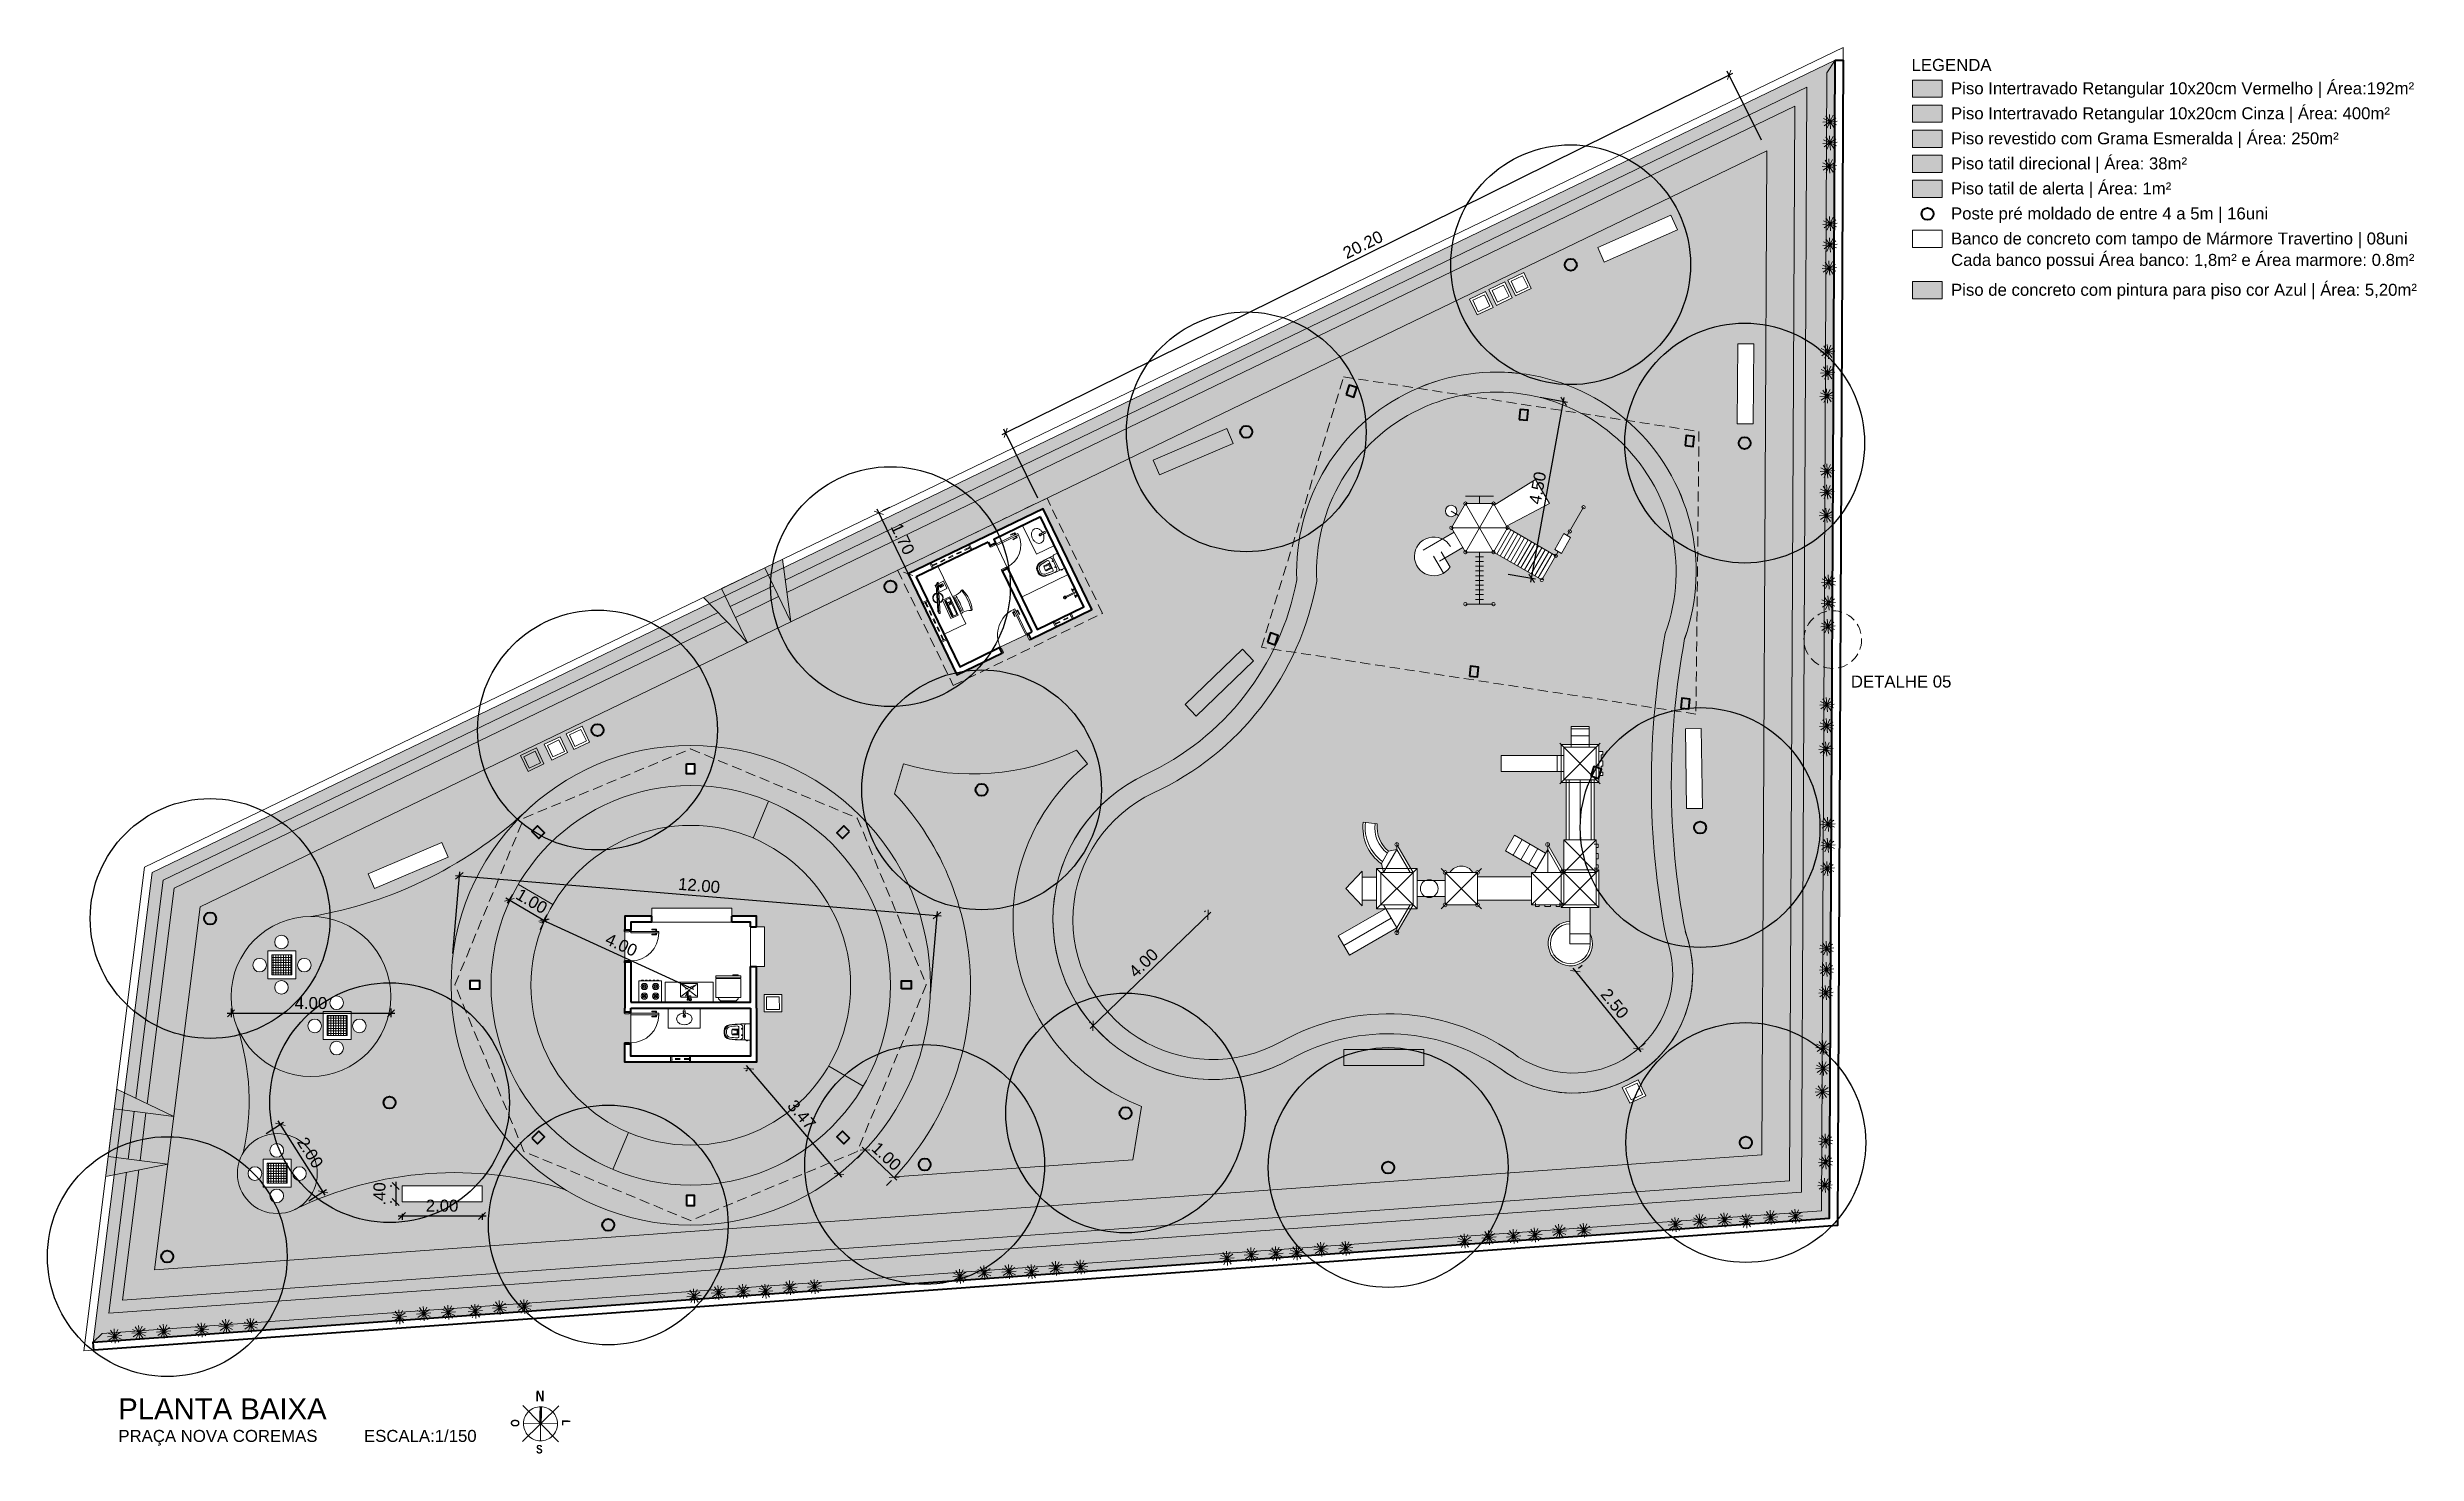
# Model space of a CAD drawing. Header units: metres. Extents: x 929 to 1666, y 1128 to 1372.
# Drawn here: x 1410 to 1469.3, y 1128.8 to 1164 of the extents above; entities that cross this region are included whole.
import ezdxf

# ---------------------------------------------------------------- set-up
doc = ezdxf.new("R2010")
doc.units = ezdxf.units.M
for name, pattern in [('CONTINU', [0]), ('DASHED2', [0.375, 0.25, -0.125]), ('HIDDEN2', [0.1875, 0.125, -0.0625])]:
    doc.linetypes.add(name, pattern=pattern)
doc.layers.get('0').update_dxf_attribs({"lineweight": 5})
for name, color, linetype, lineweight in [('001_Dark_1 10', 7, 'Continuous', 0), ('KIRYA - COTAS', 7, 'Continuous', 5), ('KIRYA - MOBILIÁRIO', 7, 'Continuous', 9), ('KIRYA - PAREDE', 7, 'Continuous', 40), ('KIRYA - PAREDE VISTA', 7, 'Continuous', 15), ('KIRYA - PISO', 7, 'Continuous', 5), ('KIRYA - PROJEÇÃO', 7, 'DASHED2', 5), ('KIRYA - SQUADRIA', 7, 'Continuous', 5), ('KIRYA - SÍMBOLO', 7, 'Continuous', 5), ('LAYOUT-MOBILIA', 7, 'Continuous', 5), ('LAYOUT-WC_COZINHA', 7, 'Continuous', 5), ('VEGETAÇÃO', 7, 'Continuous', 5)]:
    doc.layers.add(name, color=color, linetype=linetype, lineweight=lineweight)
doc.layers.add('KIRYA - Defpoints', color=7, linetype='Continuous', plot=False)
doc.layers.add('KIRYA - TEXTO', color=7, linetype='Continuous')
doc.styles.add('EA_140_1-150', font='swissl.ttf', dxfattribs={"height": 0.525})
doc.styles.add('EA_60_1-150', font='swissl.ttf', dxfattribs={"height": 0.225})
doc.styles.add('EA_80_1-150', font='swissl.ttf', dxfattribs={"height": 0.3})
doc.styles.add('TECHNIC_BOLD', font='techb___.ttf')
doc.dimstyles.new('1-150', dxfattribs={"dimtxt": 0.225, "dimasz": 0.175, "dimexe": 0.1, "dimexo": 0.3, "dimgap": 0.1, "dimtad": 1, "dimzin": 4, "dimdsep": 46, "dimtxsty": 'EA_60_1-150', "dimblk1": 'OBLIQUE', "dimblk2": 'OBLIQUE', "dimsah": 1, "dimcen": 0.09, "dimdle": 0.1, "dimclrd": 144, "dimclre": 144, "dimclrt": 256, "dimadec": 0, "dimazin": 0, "dimtfac": 1, "dimtofl": 0, "dimtmove": 2, "dimatfit": 3, "dimldrblk": 'OBLIQUE', "dimfxl": 1, "dimtolj": 1, "dimtzin": 0, "dimarcsym": 0})

msp = doc.modelspace()

# ---------------------------------------------------------------- texts
at = {"layer": 'KIRYA - SÍMBOLO', "color": 32, "true_color": 0xcd6928, "style": 'TECHNIC_BOLD'}
msp.add_text('N', height=0.266, rotation=359.37947, dxfattribs=at).set_placement((1422.25, 1130.109))
at = {"layer": 'KIRYA - SÍMBOLO', "style": 'TECHNIC_BOLD'}
for s, rotation, p in [('O', 269.37947, (1421.632, 1129.657)), ('L', 269.37947, (1422.911, 1129.644)), ('S', 359.37947, (1422.262, 1128.802))]:
    msp.add_text(s, height=0.213, rotation=rotation, dxfattribs=at).set_placement(p)
at = {"layer": 'KIRYA - TEXTO'}
for s, height, style, p in [('LEGENDA', 0.3, 'EA_80_1-150', (1456.69, 1163.389)), ('Piso Intertravado Retangular 10x20cm Vermelho | Área:192m²', 0.3, 'EA_80_1-150', (1457.68, 1162.804)), ('Piso Intertravado Retangular 10x20cm Cinza | Área: 400m²', 0.3, 'EA_80_1-150', (1457.68, 1162.178)), ('Piso revestido com Grama Esmeralda | Área: 250m²', 0.3, 'EA_80_1-150', (1457.68, 1161.552)), ('Piso tatil direcional | Área: 38m²', 0.3, 'EA_80_1-150', (1457.68, 1160.925)), ('Piso tatil de alerta | Área: 1m²', 0.3, 'EA_80_1-150', (1457.68, 1160.299)), ('Poste pré moldado de entre 4 a 5m | 16uni', 0.3, 'EA_80_1-150', (1457.68, 1159.673)), ('Cada banco possui Área banco: 1,8m² e Área marmore: 0.8m²', 0.3, 'EA_80_1-150', (1457.68, 1158.511)), ('Banco de concreto com tampo de Mármore Travertino | 08uni', 0.3, 'EA_80_1-150', (1457.68, 1159.046)), ('Piso de concreto com pintura para piso cor Azul | Área: 5,20m²', 0.3, 'EA_80_1-150', (1457.68, 1157.763)), ('DETALHE 05', 0.3, 'EA_80_1-150', (1455.173, 1147.963)), ('PLANTA BAIXA', 0.525, 'EA_140_1-150', (1411.803, 1129.655)), ('PRAÇA NOVA COREMAS          ESCALA:1/150', 0.3, 'EA_80_1-150', (1411.808, 1129.09))]:
    msp.add_text(s, height=height, dxfattribs=dict(at, style=style)).set_placement(p)

# ---------------------------------------------------------------- blocks, each defined once
blk = doc.blocks.new('A$C0A671FCF')
at = {"layer": 'LAYOUT-WC_COZINHA'}
for p, q in [((0.104, 0.419), (0.075, 0.419)), ((0.075, 0.41), (0.104, 0.41)), ((0.15, 0.37), (0.15, 0.04)), ((0.19, 0.319), (0.19, 0.213)), ((0.19, 0.198), (0.19, 0.213)), ((0.19, 0.091), (0.19, 0.198)), ((0.29, 0.316), (0.29, 0.213)), ((0.29, 0.198), (0.29, 0.213)), ((0.29, 0.094), (0.29, 0.198)), ((0.313, 0.141), (0.313, 0.269)), ((0.323, 0.276), (0.452, 0.276)), ((0.323, 0.134), (0.452, 0.134)), ((0.335, 0.252), (0.345, 0.261)), ((0.335, 0.252), (0.335, 0.213)), ((0.335, 0.198), (0.335, 0.213)), ((0.335, 0.158), (0.335, 0.198)), ((0.335, 0.158), (0.345, 0.149)), ((0.469, 0.198), (0.469, 0.213)), ((0.6, 0.213), (0.6, 0.238)), ((0.6, 0.198), (0.6, 0.213)), ((0.6, 0.198), (0.6, 0.172)), ((0.64, 0.213), (0.64, 0.238)), ((0.64, 0.198), (0.64, 0.213)), ((0.64, 0.198), (0.64, 0.172))]:
    blk.add_line(p, q, dxfattribs=at)
for points in [[(0.66, 0.198), (0.66, 0.172, -0.377152), (0.529, 0.024, -0.032054), (0.239, 0.005), (0.129, 0.005, -0.127017), (0.11, 0), (0.012, 0, -0.414214), (0, 0.012), (0, 0.398, -0.414214), (0.012, 0.41), (0.075, 0.41), (0.075, 0.419, -0.414214), (0.08, 0.424), (0.099, 0.424, -0.414214), (0.104, 0.419), (0.104, 0.41), (0.11, 0.41, -0.127017), (0.129, 0.405), (0.239, 0.405, -0.032054), (0.529, 0.386, -0.377152), (0.66, 0.238), (0.66, 0.213)], [(0.216, 0.296, -0.1249), (0.219, 0.296, -0.105797), (0.221, 0.293, -0.086669), (0.223, 0.29, -0.076734), (0.224, 0.286, -0.076734), (0.223, 0.282, -0.086669), (0.221, 0.279, -0.105797), (0.219, 0.277, -0.1249), (0.216, 0.276, -0.1249), (0.213, 0.277, -0.105797), (0.21, 0.279, -0.086669), (0.208, 0.282, -0.076734), (0.208, 0.286, -0.076734), (0.208, 0.29, -0.086669), (0.21, 0.293, -0.105797), (0.213, 0.296, -0.1249)], [(0.216, 0.114, 0.1249), (0.219, 0.114, 0.105797), (0.221, 0.117, 0.086669), (0.223, 0.12, 0.076734), (0.224, 0.124, 0.076734), (0.223, 0.128, 0.086669), (0.221, 0.131, 0.105797), (0.219, 0.133, 0.1249), (0.216, 0.134, 0.1249), (0.213, 0.133, 0.105797), (0.21, 0.131, 0.086669), (0.208, 0.128, 0.076734), (0.208, 0.124, 0.076734), (0.208, 0.12, 0.086669), (0.21, 0.117, 0.105797), (0.213, 0.114, 0.1249)]]:
    blk.add_lwpolyline(points, format="xyb", close=True, dxfattribs=at)
for centre, radius, start, end in [((0.11, 0.37), 0.04, 0, 61.04498), ((0.11, 0.04), 0.04, 298.95502, 0), ((0.27, 0.319), 0.08, 88.14425, 180), ((0.27, 0.091), 0.08, 180, 271.85575), ((0.207, -1.617), 2.016, 80.95019, 88.14425), ((0.207, 2.027), 2.016, 271.85575, 279.04981), ((0.33, 0.316), 0.04, 86.36665, 180), ((0.33, 0.094), 0.04, 180, 273.63335), ((0.323, 0.266), 0.01, 90, 164.16879), ((0.323, 0.144), 0.01, 195.83121, 270), ((0.207, -1.617), 1.976, 80.95019, 86.36665), ((0.207, 2.027), 1.976, 273.63335, 279.04981), ((0.37, 0.562), 0.312, 264.89478, 285.62296), ((0.37, -0.152), 0.312, 74.37704, 95.10522), ((0.452, 0.266), 0.01, 18.52205, 90), ((0.452, 0.144), 0.01, 270, 341.47795), ((0.319, 0.221), 0.15, 356.66193, 18.52205), ((0.319, 0.189), 0.15, 341.47795, 3.33807), ((0.494, 0.232), 0.106, 2.34978, 78.01274), ((0.494, 0.178), 0.106, 281.98726, 357.65022), ((0.494, 0.232), 0.146, 2.34978, 78.01274), ((0.494, 0.178), 0.146, 281.98726, 357.65022)]:
    blk.add_arc(centre, radius, start, end, dxfattribs=at)
blk = doc.blocks.new('A$C331B23C5')
at = {"layer": 'LAYOUT-WC_COZINHA'}
for p, q in [((0.5, 0.8), (0, 0.8)), ((0, 0), (0, 0.8)), ((0.216, 0.582), (0.269, 0.596)), ((0.269, 0.596), (0.322, 0.582)), ((0.5, 0), (0.5, 0.8)), ((0.5, 0), (0, 0)), ((0.069, 0.424), (0.173, 0.413)), ((0.174, 0.387), (0.072, 0.375)), ((0.173, 0.413), (0.174, 0.387)), ((0.269, 0.204), (0.216, 0.218)), ((0.322, 0.218), (0.269, 0.204))]:
    blk.add_line(p, q, dxfattribs=at)
for centre, radius in [((0.069, 0.4), 0.025), ((0.199, 0.4), 0.0217)]:
    blk.add_circle(centre, radius, dxfattribs=at)
for centre, radius, start, end in [((0.386, 0.4), 0.263, 162.8939, 176.12745), ((0.386, 0.4), 0.263, 184.10958, 197.1061), ((0.329, 0.418), 0.202, 143.388, 162.8939), ((0.329, 0.382), 0.202, 197.1061, 216.612), ((0.292, 0.445), 0.157, 119.13945, 143.388), ((0.292, 0.355), 0.157, 216.612, 240.86055), ((0.199, 0.4), 0.0307, 206.00804, 155.28758), ((0.246, 0.445), 0.157, 36.612, 60.86055), ((0.246, 0.355), 0.157, 299.13945, 323.388), ((0.193, 0.405), 0.223, 17.1061, 36.612), ((0.21, 0.382), 0.202, 323.388, 342.8939), ((0.152, 0.4), 0.263, 342.8939, 360), ((0.216, 0.412), 0.199, 356.41257, 17.1061)]:
    blk.add_arc(centre, radius, start, end, dxfattribs=at)
blk = doc.blocks.new('A$C73C23959')
at = {"layer": 'LAYOUT-WC_COZINHA', "linetype": 'CONTINU'}
for p, q in [((0.006, 0.229), (0, 0.229)), ((0, 0.229), (0, 0.177)), ((0.006, 0.177), (0, 0.177)), ((0.004, 0.152), (0, 0.152)), ((0, 0.152), (0, 0.085)), ((0.004, 0.085), (0, 0.085)), ((0.006, 0.06), (0, 0.06)), ((0, 0.06), (0, 0.008)), ((0.006, 0.008), (0, 0.008)), ((0.005, 0.152), (0.004, 0.152)), ((0.005, 0.085), (0.004, 0.085)), ((0.006, 0.151), (0.005, 0.152)), ((0.005, 0.152), (0.005, 0.152)), ((0.006, 0.086), (0.005, 0.085)), ((0.005, 0.085), (0.005, 0.085)), ((0.006, 0.229), (0.006, 0.177)), ((0.01, 0.223), (0.006, 0.223)), ((0.01, 0.184), (0.006, 0.184)), ((0.015, 0.135), (0.006, 0.151)), ((0.015, 0.102), (0.006, 0.086)), ((0.006, 0.06), (0.006, 0.008)), ((0.01, 0.053), (0.006, 0.053)), ((0.01, 0.014), (0.006, 0.014)), ((0.01, 0.223), (0.01, 0.184)), ((0.01, 0.19), (0.01, 0.216)), ((0.06, 0.216), (0.01, 0.216)), ((0.06, 0.19), (0.01, 0.19)), ((0.01, 0.053), (0.01, 0.014)), ((0.06, 0.047), (0.01, 0.047)), ((0.01, 0.021), (0.01, 0.047)), ((0.06, 0.021), (0.01, 0.021)), ((0.016, 0.134), (0.015, 0.135)), ((0.016, 0.103), (0.015, 0.102)), ((0.016, 0.134), (0.016, 0.134)), ((0.016, 0.134), (0.016, 0.134)), ((0.016, 0.134), (0.016, 0.103)), ((0.295, 0.132), (0.016, 0.132)), ((0.295, 0.105), (0.016, 0.105)), ((0.016, 0.103), (0.016, 0.103)), ((0.016, 0.103), (0.016, 0.103)), ((0.06, 0.216), (0.06, 0.19)), ((0.064, 0.212), (0.06, 0.212)), ((0.06, 0.196), (0.06, 0.194)), ((0.064, 0.194), (0.06, 0.194)), ((0.06, 0.047), (0.06, 0.021)), ((0.064, 0.043), (0.06, 0.043)), ((0.06, 0.026), (0.06, 0.025)), ((0.064, 0.025), (0.06, 0.025)), ((0.064, 0.212), (0.064, 0.194)), ((0.071, 0.21), (0.064, 0.21)), ((0.064, 0.197), (0.064, 0.209)), ((0.071, 0.197), (0.064, 0.197)), ((0.064, 0.043), (0.064, 0.025)), ((0.071, 0.04), (0.064, 0.04)), ((0.064, 0.028), (0.064, 0.039)), ((0.071, 0.027), (0.064, 0.027)), ((0.075, 0.213), (0.071, 0.213)), ((0.071, 0.213), (0.071, 0.193)), ((0.075, 0.193), (0.071, 0.193)), ((0.071, 0.043), (0.071, 0.023)), ((0.075, 0.043), (0.071, 0.043)), ((0.075, 0.023), (0.071, 0.023)), ((0.075, 0.237), (0.084, 0.237)), ((0.075, 0.213), (0.075, 0.237)), ((0.075, 0.193), (0.075, 0.17)), ((0.075, 0.17), (0.084, 0.17)), ((0.075, 0.067), (0.084, 0.067)), ((0.075, 0.043), (0.075, 0.067)), ((0.075, 0.023), (0.075, 0)), ((0.075, 0), (0.084, 0)), ((0.084, 0.213), (0.084, 0.237)), ((0.089, 0.213), (0.084, 0.213)), ((0.089, 0.193), (0.084, 0.193)), ((0.084, 0.193), (0.084, 0.17)), ((0.084, 0.043), (0.084, 0.067)), ((0.089, 0.043), (0.084, 0.043)), ((0.089, 0.023), (0.084, 0.023)), ((0.084, 0.023), (0.084, 0)), ((0.089, 0.213), (0.089, 0.193)), ((0.089, 0.043), (0.089, 0.023)), ((0.315, 0.138), (0.302, 0.138)), ((0.313, 0.099), (0.302, 0.099))]:
    blk.add_line(p, q, dxfattribs=at)
for centre, radius, start, end in [((0.302, 0.118), 0.0194, 223.0108, 135.65316), ((0.326, 0.109), 0.0419, 107.10639, 139.98306), ((0.326, 0.128), 0.0419, 220.01694, 252.89361), ((0.297, 0.118), 0.0135, 262.5253, 97.4747), ((0.313, 0.118), 0.0194, 270, 94.82109), ((0.329, 0.106), 0.0458, 86.31061, 109.37874), ((0.329, 0.131), 0.0458, 250.62126, 273.68939), ((0.328, 0.12), 0.0317, 43.66562, 82.92541), ((0.328, 0.116), 0.0317, 277.07459, 316.33438), ((0.325, 0.119), 0.0352, 359.76372, 42.23999), ((0.325, 0.118), 0.0352, 317.76001, 0.23628)]:
    blk.add_arc(centre, radius, start, end, dxfattribs=at)
blk = doc.blocks.new('*U289')
for points in [[(-0.7, 0), (-0.635, 0), (-0.635, 0.605), (-0.67, 0.605), (-0.67, 0.015)], [(-0.67, 0), (-0.72, 0), (-0.72, 0.015), (-0.67, 0.015), (-0.67, -0.035), (-0.66, -0.035), (-0.66, -0.15), (-0.72, -0.15), (-0.72, -0.165), (-0.67, -0.165), (-0.67, -0.15)], [(-0.7, -0.15), (-0.7, 0)], [(-0.676, 0.53), (-0.676, 0.55)], [(-0.629, 0.53), (-0.629, 0.55)], [(-0.015, 0), (-0.03, 0), (0.02, 0), (0.02, 0.015), (-0.03, 0.015), (-0.03, -0.035), (-0.04, -0.035), (-0.04, -0.15), (0.02, -0.15), (0.02, -0.165), (-0.03, -0.165), (-0.03, -0.15)], [(0, -0.15), (0, 0)]]:
    blk.add_lwpolyline(points)
for points in [[(-0.67, 0.562), (-0.676, 0.562), (-0.676, 0.55), (-0.715, 0.55, 0.414214), (-0.725, 0.54), (-0.725, 0.433), (-0.705, 0.433), (-0.705, 0.525, -0.414214), (-0.7, 0.53), (-0.676, 0.53), (-0.676, 0.519), (-0.67, 0.519)], [(-0.635, 0.562), (-0.629, 0.562), (-0.629, 0.55), (-0.59, 0.55, -0.414214), (-0.58, 0.54), (-0.58, 0.433), (-0.6, 0.433), (-0.6, 0.525, 0.414214), (-0.605, 0.53), (-0.629, 0.53), (-0.629, 0.519), (-0.635, 0.519)]]:
    blk.add_lwpolyline(points, format="xyb")
blk.add_arc((-0.635, 0), 0.605, 0, 90)
blk = doc.blocks.new('*U290')
for points in [[(0.03, 0), (-0.02, 0), (-0.02, -0.015), (0.03, -0.015), (0.03, 0.035), (0.04, 0.035), (0.04, 0.15), (-0.02, 0.15), (-0.02, 0.165), (0.03, 0.165), (0.03, 0.15)], [(0, 0.15), (0, 0)], [(0, 0), (0.065, 0), (0.065, -0.705), (0.03, -0.705), (0.03, -0.015)], [(0.82, 0), (0.77, 0), (0.82, 0), (0.82, -0.015), (0.77, -0.015), (0.77, 0.035), (0.76, 0.035), (0.76, 0.15), (0.82, 0.15), (0.82, 0.165), (0.77, 0.165), (0.77, 0.15)], [(0.8, 0.15), (0.8, 0)], [(0.024, -0.63), (0.024, -0.65)], [(0.071, -0.63), (0.071, -0.65)]]:
    blk.add_lwpolyline(points)
for points in [[(0.03, -0.662), (0.024, -0.662), (0.024, -0.65), (-0.015, -0.65, -0.414214), (-0.025, -0.64), (-0.025, -0.533), (-0.005, -0.533), (-0.005, -0.625, 0.414214), (0, -0.63), (0.024, -0.63), (0.024, -0.619), (0.03, -0.619)], [(0.065, -0.662), (0.071, -0.662), (0.071, -0.65), (0.11, -0.65, 0.414214), (0.12, -0.64), (0.12, -0.533), (0.1, -0.533), (0.1, -0.625, -0.414214), (0.095, -0.63), (0.071, -0.63), (0.071, -0.619), (0.065, -0.619)]]:
    blk.add_lwpolyline(points, format="xyb")
blk.add_arc((0.065, 0), 0.705, 270, 0)
blk = doc.blocks.new('A$C052F64AC')
at = {"layer": 'LAYOUT-MOBILIA'}
for p, q in [((0, 0.6), (1.6, 0.6)), ((0.794, 0.869), (0.8, 0.9)), ((1.278, 0.654), (0.871, 0.654)), ((1.278, 0.622), (0.871, 0.622)), ((1.359, 0.869), (1.352, 0.9)), ((0.018, 0), (1.582, 0)), ((0.365, 0.434), (0.354, 0.406)), ((0.354, 0.406), (1.074, 0.107)), ((1.086, 0.135), (0.365, 0.434)), ((0.39, 0.373), (0.381, 0.395)), ((0.406, 0.357), (1.002, 0.11)), ((0.441, 0.479), (0.504, 0.48)), ((0.442, 0.425), (0.505, 0.426)), ((1.025, 0.11), (1.047, 0.119)), ((1.074, 0.107), (1.086, 0.135))]:
    blk.add_line(p, q, dxfattribs=at)
for points in [[(0, 0.6), (1.6, 0.6), (1.6, 0), (0, 0)], [(0, 0.6), (1.6, 0.6), (1.6, 0), (0, 0)], [(0.469, 0.414), (0.479, 0.414), (0.48, 0.424), (0.467, 0.424)], [(0.816, 0.335), (1.316, 0.324), (1.321, 0.526), (0.82, 0.538)], [(0.924, 0.414), (0.844, 0.416), (0.847, 0.512), (0.926, 0.51)], [(0.844, 0.4), (0.924, 0.398), (0.923, 0.381), (0.844, 0.383)], [(1.292, 0.364), (0.844, 0.374), (0.844, 0.377), (1.292, 0.367)], [(0.991, 0.378), (0.931, 0.379), (0.932, 0.4), (0.992, 0.398)], [(0.992, 0.412), (0.932, 0.414), (0.933, 0.453), (0.993, 0.452)], [(0.933, 0.51), (0.994, 0.508), (0.993, 0.488), (0.974, 0.488), (0.973, 0.469), (0.952, 0.47), (0.952, 0.488), (0.933, 0.489)], [(1.078, 0.376), (0.998, 0.377), (0.998, 0.398), (1.078, 0.396)], [(1.293, 0.406), (0.999, 0.412), (1.001, 0.508), (1.295, 0.502)], [(1.164, 0.374), (1.084, 0.376), (1.085, 0.396), (1.164, 0.395)], [(1.25, 0.372), (1.17, 0.374), (1.171, 0.394), (1.251, 0.393)], [(1.292, 0.371), (1.271, 0.371), (1.271, 0.392), (1.293, 0.392)]]:
    blk.add_lwpolyline(points, close=True, dxfattribs=at)
for points in [[(0.599, 0.337, 0.00263), (0.599, 0.337), (0.594, 0.557, 0.414214), (0.584, 0.567), (0.404, 0.563, 0.414214), (0.394, 0.553), (0.397, 0.421)], [(0.398, 0.362), (0.399, 0.333, 0.414214), (0.409, 0.323), (0.485, 0.325)], [(0.48, 0.423), (0.505, 0.424), (0.503, 0.511, 0.414214), (0.496, 0.518), (0.447, 0.516, 0.414214), (0.441, 0.51), (0.442, 0.423), (0.468, 0.423)], [(0.441, 0.508, -0.414214), (0.446, 0.513), (0.498, 0.514, -0.414214), (0.503, 0.509)]]:
    blk.add_lwpolyline(points, format="xyb", dxfattribs=at)
for points in [[(0.448, 0.442, 1), (0.46, 0.442), (0.459, 0.467, 1), (0.448, 0.466)], [(0.467, 0.442, 1), (0.478, 0.442), (0.478, 0.467, 1), (0.467, 0.467)], [(0.486, 0.443, 1), (0.497, 0.443), (0.497, 0.467, 1), (0.485, 0.467)]]:
    blk.add_lwpolyline(points, format="xyb", close=True, dxfattribs=at)
for centre, radius, start, end in [((0.538, 0.696), 0.309, 352.06941, 34.01078), ((1.077, 0.084), 0.861, 71.32445, 108.72327), ((1.077, -0.222), 1.127, 76.31034, 103.54312), ((1.139, 0.6), 0.3, 169.73319, 180.02386), ((1.077, -1.185), 1.881, 83.86348, 96.29245), ((1.615, 0.696), 0.309, 146.03694, 187.97831), ((1.014, 0.6), 0.3, 0.02386, 10.31453), ((0.418, 0.385), 0.03, 202.48591, 247.48591), ((0.714, 0.257), 0.13, 168.5734, 326.39843), ((0.714, 0.257), 0.12, 169.51061, 325.46122), ((0.714, 0.257), 0.13, 350.82828, 144.14355), ((0.714, 0.257), 0.12, 351.96343, 143.0084), ((1.014, 0.138), 0.03, 247.48591, 292.48591)]:
    blk.add_arc(centre, radius, start, end, dxfattribs=at)
blk = doc.blocks.new('A$C245F1D6E')
at = {"layer": 'LAYOUT-WC_COZINHA'}
for p, q in [((0, 0.5), (1.2, 0.5)), ((0.413, 0.352), (0.564, 0.235)), ((0.564, 0.179), (0.413, 0.063)), ((0.56, 0.426), (0.56, 0.417)), ((0.6, 0.377), (0.627, 0.377)), ((0.787, 0.352), (0.636, 0.235)), ((0.636, 0.179), (0.787, 0.063)), ((0.637, 0.435), (0.637, 0.421)), ((0.637, 0.257), (0.637, 0.263))]:
    blk.add_line(p, q, dxfattribs=at)
for points in [[(0, 0.5), (0, 0), (1.2, 0), (1.2, 0.5)], [(0.557, 0.413), (0.556, 0.406)], [(0.597, 0.413), (0.596, 0.416), (0.591, 0.419), (0.585, 0.421), (0.577, 0.422), (0.569, 0.421), (0.563, 0.419), (0.558, 0.416), (0.557, 0.413)], [(0.61, 0.445), (0.592, 0.445)], [(0.597, 0.413), (0.597, 0.406)], [(0.603, 0.425), (0.61, 0.425)], [(0.627, 0.435), (0.627, 0.421)], [(0.627, 0.257), (0.627, 0.263)]]:
    blk.add_lwpolyline(points, dxfattribs=at)
for points in [[(0.637, 0.377), (0.795, 0.377, -0.414214), (0.812, 0.36), (0.812, 0.054, -0.414214), (0.795, 0.037), (0.404, 0.037, -0.414214), (0.387, 0.054), (0.387, 0.36, -0.414214), (0.404, 0.377), (0.554, 0.377)], [(0.602, 0.357, 0.262174), (0.593, 0.371, 0.253008), (0.56, 0.371, 0.204403), (0.552, 0.36)]]:
    blk.add_lwpolyline(points, format="xyb", dxfattribs=at)
blk.add_lwpolyline([(0.556, 0.406), (0.552, 0.357, 0.282177), (0.561, 0.344, 0.22095), (0.593, 0.344, 0.282757), (0.602, 0.357), (0.597, 0.406, 0.169413), (0.61, 0.425), (0.621, 0.425, 0.130231), (0.627, 0.421), (0.627, 0.263, 2.561176), (0.637, 0.263), (0.637, 0.421, 1.220019), (0.622, 0.445), (0.61, 0.445, 1.377472)], format="xyb", close=True, dxfattribs=at)
for radius in [0.0226, 0.0138]:
    blk.add_circle((0.6, 0.207), radius, dxfattribs=at)
for centre, radius, start, end in [((0.577, 0.435), 0.0189, 34.26245, 207.26327), ((0.603, 0.415), 0.01, 90, 167.17152), ((0.632, 0.435), 0.0145, 132.80067, 220.15936), ((0.632, 0.435), 0.005, 0.00373, 179.99627), ((0.632, 0.257), 0.005, 179.99352, 0.00648)]:
    blk.add_arc(centre, radius, start, end, dxfattribs=at)
blk = doc.blocks.new('A$C249D7A9F')
at = {"layer": 'LAYOUT-WC_COZINHA'}
for p, q in [((0, 0.019), (0, 0.551)), ((0, 0.551), (0.573, 0.551)), ((0, 0.019), (0.573, 0.019)), ((0.068, 0.015), (0.068, 0.017)), ((0.068, 0.017), (0.121, 0.017)), ((0.068, 0.015), (0.121, 0.015)), ((0.134, 0.416), (0.084, 0.466)), ((0.134, 0.39), (0.084, 0.339)), ((0.085, 0.017), (0.085, 0.019)), ((0.134, 0.174), (0.086, 0.222)), ((0.135, 0.148), (0.086, 0.098)), ((0.105, 0.017), (0.105, 0.019)), ((0.121, 0.015), (0.121, 0.017)), ((0.211, 0.466), (0.16, 0.416)), ((0.211, 0.339), (0.16, 0.39)), ((0.213, 0.095), (0.16, 0.148)), ((0.213, 0.225), (0.161, 0.173)), ((0.165, 0.017), (0.218, 0.017)), ((0.165, 0.015), (0.165, 0.017)), ((0.165, 0.015), (0.218, 0.015)), ((0.181, 0.017), (0.181, 0.019)), ((0.201, 0.017), (0.201, 0.019)), ((0.218, 0.015), (0.218, 0.017)), ((0.261, 0.017), (0.314, 0.017)), ((0.261, 0.015), (0.261, 0.017)), ((0.261, 0.015), (0.314, 0.015)), ((0.278, 0.017), (0.278, 0.019)), ((0.298, 0.017), (0.298, 0.019)), ((0.314, 0.015), (0.314, 0.017)), ((0.357, 0.015), (0.357, 0.017)), ((0.357, 0.017), (0.41, 0.017)), ((0.357, 0.015), (0.41, 0.015)), ((0.419, 0.416), (0.368, 0.466)), ((0.419, 0.389), (0.368, 0.339)), ((0.419, 0.174), (0.368, 0.225)), ((0.419, 0.148), (0.368, 0.097)), ((0.374, 0.017), (0.374, 0.019)), ((0.394, 0.017), (0.394, 0.019)), ((0.41, 0.015), (0.41, 0.017)), ((0.496, 0.466), (0.445, 0.415)), ((0.496, 0.339), (0.445, 0.39)), ((0.496, 0.225), (0.445, 0.174)), ((0.496, 0.097), (0.445, 0.148)), ((0.452, 0.015), (0.452, 0.017)), ((0.452, 0.017), (0.504, 0.017)), ((0.452, 0.015), (0.504, 0.015)), ((0.468, 0.017), (0.468, 0.019)), ((0.488, 0.017), (0.488, 0.019)), ((0.504, 0.015), (0.504, 0.017)), ((0.573, 0.019), (0.573, 0.551))]:
    blk.add_line(p, q, dxfattribs=at)
for centre, radius in [((0.147, 0.403), 0.0783), ((0.147, 0.162), 0.0783), ((0.147, 0.403), 0.0483), ((0.147, 0.162), 0.0483), ((0.147, 0.403), 0.0183), ((0.147, 0.162), 0.0183), ((0.432, 0.403), 0.0783), ((0.432, 0.162), 0.0783), ((0.432, 0.403), 0.0483), ((0.432, 0.162), 0.0483), ((0.432, 0.403), 0.0183), ((0.432, 0.162), 0.0183)]:
    blk.add_circle(centre, radius, dxfattribs=at)
for centre, radius, start, end in [((0.095, 0.015), 0.0214, 179.77732, 222.19147), ((0.094, -0.009), 0.0182, 30.07184, 146.86423), ((0.095, 0.015), 0.0214, 314.74459, 0.22268), ((0.191, 0.015), 0.0214, 179.77732, 222.19147), ((0.191, -0.009), 0.0182, 30.07184, 146.86423), ((0.191, 0.015), 0.0214, 314.74459, 0.22268), ((0.288, 0.015), 0.0214, 179.77732, 222.19147), ((0.287, -0.009), 0.0182, 30.07184, 146.86423), ((0.288, 0.015), 0.0214, 314.74459, 0.22268), ((0.384, 0.015), 0.0214, 179.77732, 222.19147), ((0.383, -0.009), 0.0182, 30.07184, 146.86423), ((0.384, 0.015), 0.0214, 314.74459, 0.22268), ((0.478, 0.015), 0.0214, 179.77732, 222.19147), ((0.477, -0.009), 0.0182, 30.07184, 146.86423), ((0.478, 0.015), 0.0214, 314.74459, 0.22268)]:
    blk.add_arc(centre, radius, start, end, dxfattribs=at)
blk = doc.blocks.new('A$C7E1C57F4')
at = {"layer": 'LAYOUT-WC_COZINHA'}
for p, q in [((0.117, 0.652), (0.067, 0.602)), ((0.067, 0.602), (0.067, 0.562)), ((0.512, 0.652), (0.117, 0.652)), ((0.562, 0.602), (0.512, 0.652)), ((0.562, 0.562), (0.562, 0.602)), ((0.067, 0.562), (0, 0.562)), ((0, 0.562), (0, 0.09)), ((0, 0.09), (0.01, 0.09)), ((0.01, 0.07), (0, 0.07)), ((0, 0.07), (0, 0.022)), ((0, 0.022), (0.067, 0.022)), ((0.62, 0.09), (0.01, 0.09)), ((0.01, 0.09), (0.01, 0.07)), ((0.01, 0.07), (0.62, 0.07)), ((0.067, 0.562), (0.562, 0.562)), ((0.067, 0.022), (0.202, 0.022)), ((0.067, 0.022), (0.067, 0)), ((0.202, 0), (0.202, 0.022)), ((0.202, 0.022), (0.63, 0.022)), ((0.63, 0.562), (0.562, 0.562)), ((0.62, 0.07), (0.62, 0.09)), ((0.62, 0.09), (0.63, 0.09)), ((0.63, 0.07), (0.62, 0.07)), ((0.63, 0.09), (0.63, 0.562)), ((0.63, 0.022), (0.63, 0.07)), ((0.067, 0), (0.202, 0))]:
    blk.add_line(p, q, dxfattribs=at)
blk = doc.blocks.new('*U286')
for points in [[(0.03, 0.662), (0.024, 0.662), (0.024, 0.65), (-0.015, 0.65, 0.414214), (-0.025, 0.64), (-0.025, 0.533), (-0.005, 0.533), (-0.005, 0.625, -0.414214), (0, 0.63), (0.024, 0.63), (0.024, 0.619), (0.03, 0.619)], [(0.065, 0.662), (0.071, 0.662), (0.071, 0.65), (0.11, 0.65, -0.414214), (0.12, 0.64), (0.12, 0.533), (0.1, 0.533), (0.1, 0.625, 0.414214), (0.095, 0.63), (0.071, 0.63), (0.071, 0.619), (0.065, 0.619)]]:
    blk.add_lwpolyline(points, format="xyb")
for points in [[(0, 0), (0.065, 0), (0.065, 0.705), (0.03, 0.705), (0.03, 0.015)], [(0.024, 0.63), (0.024, 0.65)], [(0.071, 0.63), (0.071, 0.65)], [(0.03, 0), (-0.02, 0), (-0.02, 0.015), (0.03, 0.015), (0.03, -0.035), (0.04, -0.035), (0.04, -0.15), (-0.02, -0.15), (-0.02, -0.165), (0.03, -0.165), (0.03, -0.15)], [(0, -0.15), (0, 0)], [(0.82, 0), (0.77, 0), (0.82, 0), (0.82, 0.015), (0.77, 0.015), (0.77, -0.035), (0.76, -0.035), (0.76, -0.15), (0.82, -0.15), (0.82, -0.165), (0.77, -0.165), (0.77, -0.15)], [(0.8, -0.15), (0.8, 0)]]:
    blk.add_lwpolyline(points)
blk.add_arc((0.065, 0), 0.705, 360, 90)
blk = doc.blocks.new('A$C277F18F9')
at = {"layer": 'VEGETAÇÃO', "color": 60, "linetype": 'Continuous'}
for p, q in [((0.162, 0.18), (0, 0.18)), ((0.164, 0.189), (0.024, 0.27)), ((0.164, 0.171), (0.024, 0.09)), ((0.171, 0.196), (0.09, 0.336)), ((0.171, 0.164), (0.09, 0.024)), ((0.18, 0.198), (0.18, 0.36)), ((0.18, 0.162), (0.18, 0)), ((0.189, 0.196), (0.27, 0.336)), ((0.189, 0.164), (0.27, 0.024)), ((0.196, 0.189), (0.336, 0.27)), ((0.196, 0.171), (0.336, 0.09)), ((0.198, 0.18), (0.36, 0.18))]:
    blk.add_line(p, q, dxfattribs=at)
blk.add_circle((0.18, 0.18), 0.018, dxfattribs=at)
blk = doc.blocks.new('A$C6DD851CF')
at = {"layer": 'VEGETAÇÃO', "color": 90, "linetype": 'Continuous'}
for p, q in [((0.162, 0.18), (0, 0.18)), ((0.164, 0.189), (0.024, 0.27)), ((0.164, 0.171), (0.024, 0.09)), ((0.171, 0.196), (0.09, 0.336)), ((0.171, 0.164), (0.09, 0.024)), ((0.18, 0.198), (0.18, 0.36)), ((0.18, 0.162), (0.18, 0)), ((0.189, 0.196), (0.27, 0.336)), ((0.189, 0.164), (0.27, 0.024)), ((0.196, 0.189), (0.336, 0.27)), ((0.196, 0.171), (0.336, 0.09)), ((0.198, 0.18), (0.36, 0.18))]:
    blk.add_line(p, q, dxfattribs=at)
blk.add_circle((0.18, 0.18), 0.018, dxfattribs=at)
blk = doc.blocks.new('A$C7A191758')
at = {"layer": 'VEGETAÇÃO', "color": 110, "linetype": 'Continuous'}
for p, q in [((0.162, 0.18), (0, 0.18)), ((0.164, 0.189), (0.024, 0.27)), ((0.164, 0.171), (0.024, 0.09)), ((0.171, 0.196), (0.09, 0.336)), ((0.171, 0.164), (0.09, 0.024)), ((0.18, 0.198), (0.18, 0.36)), ((0.18, 0.162), (0.18, 0)), ((0.189, 0.196), (0.27, 0.336)), ((0.189, 0.164), (0.27, 0.024)), ((0.196, 0.189), (0.336, 0.27)), ((0.196, 0.171), (0.336, 0.09)), ((0.198, 0.18), (0.36, 0.18))]:
    blk.add_line(p, q, dxfattribs=at)
blk.add_circle((0.18, 0.18), 0.018, dxfattribs=at)
blk = doc.blocks.new('_OBLIQUE')
at = {"color": 0, "linetype": 'ByBlock'}
blk.add_line((-0.5, -0.5), (0.5, 0.5), dxfattribs=at)
blk = doc.blocks.new('*D332')
at = {"layer": 'Defpoints', "color": 0, "transparency": 16777216}
for p in [(1414.627, 1140.233), (1418.627, 1140.233), (1418.627, 1139.813)]:
    blk.add_point(p, dxfattribs=at)
at = {"layer": 'KIRYA - COTAS', "color": 144, "lineweight": -2, "transparency": 16777216}
for p, q in [((1414.627, 1139.933), (1414.627, 1139.713)), ((1418.627, 1139.933), (1418.627, 1139.713)), ((1414.527, 1139.813), (1418.727, 1139.813))]:
    blk.add_line(p, q, dxfattribs=at)
at = {"layer": 'KIRYA - COTAS', "color": 144, "lineweight": -2, "transparency": 16777216, "xscale": 0.175, "yscale": 0.175, "zscale": 0.175, "rotation": 180}
blk.add_blockref('_OBLIQUE', (1414.627, 1139.813), dxfattribs=at)
at = {"layer": 'KIRYA - COTAS', "color": 144, "lineweight": -2, "transparency": 16777216, "xscale": 0.175, "yscale": 0.175, "zscale": 0.175}
blk.add_blockref('_OBLIQUE', (1418.627, 1139.813), dxfattribs=at)
at = {"layer": 'KIRYA - COTAS', "transparency": 16777216, "insert": (1416.627, 1140.068), "char_height": 0.3, "attachment_point": 5, "style": 'EA_80_1-150'}
blk.add_mtext('\\A1;4.00', dxfattribs=at)
blk = doc.blocks.new('*D333')
at = {"layer": 'Defpoints', "color": 0, "transparency": 16777216}
for p in [(1415.859, 1137.035), (1415.249, 1136.648), (1416.322, 1134.959)]:
    blk.add_point(p, dxfattribs=at)
at = {"layer": 'KIRYA - COTAS', "color": 144, "lineweight": -2, "transparency": 16777216}
for p, q in [((1415.502, 1136.809), (1415.944, 1137.089)), ((1416.985, 1135.263), (1415.806, 1137.12)), ((1416.575, 1135.12), (1417.016, 1135.401))]:
    blk.add_line(p, q, dxfattribs=at)
at = {"layer": 'KIRYA - COTAS', "color": 144, "lineweight": -2, "transparency": 16777216, "xscale": 0.175, "yscale": 0.175, "zscale": 0.175}
for p, rotation in [((1415.859, 1137.035), 122.4251906250429), ((1416.932, 1135.347), 302.4251906250429)]:
    blk.add_blockref('_OBLIQUE', p, dxfattribs=dict(at, rotation=rotation))
at = {"layer": 'KIRYA - COTAS', "transparency": 16777216, "insert": (1416.61, 1136.327), "char_height": 0.3, "attachment_point": 5, "rotation": 302.42519, "style": 'EA_80_1-150'}
blk.add_mtext('\\A1;2.00', dxfattribs=at)
blk = doc.blocks.new('*D356')
at = {"layer": 'Defpoints', "color": 0, "transparency": 16777216}
for p in [(1432.3, 1142.259), (1420.155, 1141.011), (1432.114, 1140.018)]:
    blk.add_point(p, dxfattribs=at)
at = {"layer": 'KIRYA - COTAS', "color": 144, "lineweight": -2, "transparency": 16777216}
for p, q in [((1420.18, 1141.31), (1420.35, 1143.352)), ((1420.242, 1143.26), (1432.4, 1142.251)), ((1432.139, 1140.317), (1432.308, 1142.359))]:
    blk.add_line(p, q, dxfattribs=at)
at = {"layer": 'KIRYA - COTAS', "color": 144, "lineweight": -2, "transparency": 16777216, "xscale": 0.175, "yscale": 0.175, "zscale": 0.175}
for p, rotation in [((1420.341, 1143.252), 175.2535199521425), ((1432.3, 1142.259), 355.2535199521425)]:
    blk.add_blockref('_OBLIQUE', p, dxfattribs=dict(at, rotation=rotation))
at = {"layer": 'KIRYA - COTAS', "transparency": 16777216, "insert": (1426.342, 1143.009), "char_height": 0.3, "attachment_point": 5, "rotation": 355.25352, "style": 'EA_80_1-150'}
blk.add_mtext('\\A1;12.00', dxfattribs=at)
blk = doc.blocks.new('*D357')
at = {"layer": 'Defpoints', "color": 0, "transparency": 16777216}
for p in [(1427.78, 1138.593), (1429.845, 1135.792), (1430.038, 1135.957)]:
    blk.add_point(p, dxfattribs=at)
at = {"layer": 'KIRYA - COTAS', "color": 144, "lineweight": -2, "transparency": 16777216}
for p, q in [((1427.552, 1138.398), (1427.511, 1138.363)), ((1427.522, 1138.504), (1429.91, 1135.716)), ((1429.81, 1135.762), (1429.769, 1135.727))]:
    blk.add_line(p, q, dxfattribs=at)
at = {"layer": 'KIRYA - COTAS', "color": 144, "lineweight": -2, "transparency": 16777216, "xscale": 0.175, "yscale": 0.175, "zscale": 0.175}
for p, rotation in [((1427.587, 1138.428), 130.583734266276), ((1429.845, 1135.792), 310.583734266276)]:
    blk.add_blockref('_OBLIQUE', p, dxfattribs=dict(at, rotation=rotation))
at = {"layer": 'KIRYA - COTAS', "transparency": 16777216, "insert": (1428.909, 1137.275), "char_height": 0.3, "attachment_point": 5, "rotation": 310.58373, "style": 'EA_80_1-150'}
blk.add_mtext('\\A1;3.47', dxfattribs=at)
blk = doc.blocks.new('*D358')
at = {"layer": 'Defpoints', "color": 0, "transparency": 16777216}
for p in [(1421.819, 1143.039), (1422.682, 1142.534), (1422.455, 1142.146)]:
    blk.add_point(p, dxfattribs=at)
at = {"layer": 'KIRYA - COTAS', "color": 144, "lineweight": -2, "transparency": 16777216}
for p, q in [((1421.668, 1142.781), (1421.541, 1142.565)), ((1421.506, 1142.702), (1422.541, 1142.095)), ((1422.531, 1142.275), (1422.405, 1142.06))]:
    blk.add_line(p, q, dxfattribs=at)
at = {"layer": 'KIRYA - COTAS', "color": 144, "lineweight": -2, "transparency": 16777216, "xscale": 0.175, "yscale": 0.175, "zscale": 0.175}
for p, rotation in [((1421.592, 1142.651), 149.6634283115698), ((1422.455, 1142.146), 329.6634283115698)]:
    blk.add_blockref('_OBLIQUE', p, dxfattribs=dict(at, rotation=rotation))
at = {"layer": 'KIRYA - COTAS', "transparency": 16777216, "insert": (1422.152, 1142.618), "char_height": 0.3, "attachment_point": 5, "rotation": 329.66343, "style": 'EA_80_1-150'}
blk.add_mtext('\\A1;1.00', dxfattribs=at)
blk = doc.blocks.new('*D359')
at = {"layer": 'Defpoints', "color": 0, "transparency": 16777216}
for p in [(1422.497, 1142.178), (1426.111, 1140.462), (1426.135, 1140.514)]:
    blk.add_point(p, dxfattribs=at)
at = {"layer": 'KIRYA - COTAS', "color": 144, "lineweight": -2, "transparency": 16777216}
for p, q in [((1422.373, 1141.906), (1422.432, 1142.036)), ((1422.383, 1142.168), (1426.202, 1140.42)), ((1426.01, 1140.241), (1426.069, 1140.371))]:
    blk.add_line(p, q, dxfattribs=at)
at = {"layer": 'KIRYA - COTAS', "color": 144, "lineweight": -2, "transparency": 16777216, "xscale": 0.175, "yscale": 0.175, "zscale": 0.175}
for p, rotation in [((1422.474, 1142.126), 155.4120847110979), ((1426.111, 1140.462), 335.4120847110979)]:
    blk.add_blockref('_OBLIQUE', p, dxfattribs=dict(at, rotation=rotation))
at = {"layer": 'KIRYA - COTAS', "transparency": 16777216, "insert": (1424.398, 1141.525), "char_height": 0.3, "attachment_point": 5, "rotation": 335.41208, "style": 'EA_80_1-150'}
blk.add_mtext('\\A1;4.00', dxfattribs=at)
blk = doc.blocks.new('*D360')
at = {"layer": 'Defpoints', "color": 0, "transparency": 16777216}
for p in [(1430.494, 1136.391), (1430.51, 1136.408), (1431.239, 1135.724)]:
    blk.add_point(p, dxfattribs=at)
at = {"layer": 'KIRYA - COTAS', "color": 144, "lineweight": -2, "transparency": 16777216}
for p, q in [((1430.305, 1136.189), (1430.425, 1136.318)), ((1431.296, 1135.638), (1430.421, 1136.46)), ((1431.034, 1135.505), (1431.155, 1135.634))]:
    blk.add_line(p, q, dxfattribs=at)
at = {"layer": 'KIRYA - COTAS', "color": 144, "lineweight": -2, "transparency": 16777216, "xscale": 0.175, "yscale": 0.175, "zscale": 0.175}
for p, rotation in [((1430.494, 1136.391), 136.8186343094214), ((1431.223, 1135.707), 316.8186343094214)]:
    blk.add_blockref('_OBLIQUE', p, dxfattribs=dict(at, rotation=rotation))
at = {"layer": 'KIRYA - COTAS', "transparency": 16777216, "insert": (1431.032, 1136.234), "char_height": 0.3, "attachment_point": 5, "rotation": 316.81863, "style": 'EA_80_1-150'}
blk.add_mtext('\\A1;1.00', dxfattribs=at)
blk = doc.blocks.new('*D363')
at = {"layer": 'Defpoints', "color": 0, "transparency": 16777216}
for p in [(1418.909, 1135.094), (1420.909, 1135.094), (1420.909, 1134.745)]:
    blk.add_point(p, dxfattribs=at)
at = {"layer": 'KIRYA - COTAS', "color": 144, "lineweight": -2, "transparency": 16777216}
for p, q in [((1418.809, 1134.745), (1421.009, 1134.745)), ((1418.909, 1134.794), (1418.909, 1134.645)), ((1420.909, 1134.794), (1420.909, 1134.645))]:
    blk.add_line(p, q, dxfattribs=at)
at = {"layer": 'KIRYA - COTAS', "color": 144, "lineweight": -2, "transparency": 16777216, "xscale": 0.175, "yscale": 0.175, "zscale": 0.175, "rotation": 180}
blk.add_blockref('_OBLIQUE', (1418.909, 1134.745), dxfattribs=at)
at = {"layer": 'KIRYA - COTAS', "color": 144, "lineweight": -2, "transparency": 16777216, "xscale": 0.175, "yscale": 0.175, "zscale": 0.175}
blk.add_blockref('_OBLIQUE', (1420.909, 1134.745), dxfattribs=at)
at = {"layer": 'KIRYA - COTAS', "transparency": 16777216, "insert": (1419.909, 1134.999), "char_height": 0.3, "attachment_point": 5, "style": 'EA_80_1-150'}
blk.add_mtext('\\A1;2.00', dxfattribs=at)
blk = doc.blocks.new('*D364')
at = {"layer": 'Defpoints', "color": 0, "transparency": 16777216}
for p in [(1418.748, 1135.094), (1418.909, 1135.494), (1418.909, 1135.094)]:
    blk.add_point(p, dxfattribs=at)
at = {"layer": 'KIRYA - COTAS', "color": 144, "lineweight": -2, "transparency": 16777216}
for p, q in [((1418.609, 1135.494), (1418.648, 1135.494)), ((1418.609, 1135.094), (1418.648, 1135.094)), ((1418.748, 1135.594), (1418.748, 1134.994))]:
    blk.add_line(p, q, dxfattribs=at)
at = {"layer": 'KIRYA - COTAS', "color": 144, "lineweight": -2, "transparency": 16777216, "xscale": 0.175, "yscale": 0.175, "zscale": 0.175}
for p, rotation in [((1418.748, 1135.494), 90), ((1418.748, 1135.094), 270)]:
    blk.add_blockref('_OBLIQUE', p, dxfattribs=dict(at, rotation=rotation))
at = {"layer": 'KIRYA - COTAS', "transparency": 16777216, "insert": (1418.344, 1135.294), "char_height": 0.3, "attachment_point": 5, "rotation": 90, "style": 'EA_80_1-150'}
blk.add_mtext('\\A1;.40', dxfattribs=at)
blk = doc.blocks.new('*D365')
at = {"layer": 'Defpoints', "color": 0, "transparency": 16777216}
for p in [(1430.842, 1152.336), (1430.842, 1152.336), (1431.58, 1150.805)]:
    blk.add_point(p, dxfattribs=at)
at = {"layer": 'KIRYA - COTAS', "color": 144, "lineweight": -2, "transparency": 16777216}
for p, q in [((1431.624, 1150.714), (1430.798, 1152.426)), ((1431.112, 1152.466), (1430.932, 1152.379)), ((1431.85, 1150.935), (1431.67, 1150.848))]:
    blk.add_line(p, q, dxfattribs=at)
at = {"layer": 'KIRYA - COTAS', "color": 144, "lineweight": -2, "transparency": 16777216, "xscale": 0.175, "yscale": 0.175, "zscale": 0.175}
for p, rotation in [((1430.842, 1152.336), 115.748132701387), ((1431.58, 1150.805), 295.748132701387)]:
    blk.add_blockref('_OBLIQUE', p, dxfattribs=dict(at, rotation=rotation))
at = {"layer": 'KIRYA - COTAS', "transparency": 16777216, "insert": (1431.44, 1151.681), "char_height": 0.3, "attachment_point": 5, "rotation": 295.74813, "style": 'EA_80_1-150'}
blk.add_mtext('\\A1;1.70', dxfattribs=at)
blk = doc.blocks.new('*D366')
at = {"layer": 'Defpoints', "color": 0, "transparency": 16777216}
for p in [(1452.124, 1163.291), (1453.065, 1161.389), (1434.958, 1152.434)]:
    blk.add_point(p, dxfattribs=at)
at = {"layer": 'KIRYA - COTAS', "color": 144, "lineweight": -2, "transparency": 16777216}
for p, q in [((1433.927, 1154.292), (1452.214, 1163.335)), ((1452.932, 1161.658), (1452.08, 1163.381)), ((1434.825, 1152.702), (1433.973, 1154.425))]:
    blk.add_line(p, q, dxfattribs=at)
at = {"layer": 'KIRYA - COTAS', "color": 144, "lineweight": -2, "transparency": 16777216, "xscale": 0.175, "yscale": 0.175, "zscale": 0.175}
for p, rotation in [((1452.124, 1163.291), 26.31541571532065), ((1434.017, 1154.336), 206.3154157153207)]:
    blk.add_blockref('_OBLIQUE', p, dxfattribs=dict(at, rotation=rotation))
at = {"layer": 'KIRYA - COTAS', "transparency": 16777216, "insert": (1442.958, 1159.041), "char_height": 0.3, "attachment_point": 5, "rotation": 26.31542, "style": 'EA_80_1-150'}
blk.add_mtext('\\A1;20.20', dxfattribs=at)
blk = doc.blocks.new('*D373')
at = {"layer": 'Defpoints', "color": 0, "transparency": 16777216}
for p in [(1439.2, 1142.157), (1436.204, 1139.501), (1436.321, 1139.38)]:
    blk.add_point(p, dxfattribs=at)
at = {"layer": 'KIRYA - COTAS', "color": 144, "lineweight": -2, "transparency": 16777216}
for p, q in [((1439.155, 1142.347), (1436.132, 1139.432)), ((1438.992, 1142.373), (1439.014, 1142.35)), ((1436.113, 1139.596), (1436.135, 1139.573))]:
    blk.add_line(p, q, dxfattribs=at)
at = {"layer": 'KIRYA - COTAS', "color": 144, "lineweight": -2, "transparency": 16777216, "xscale": 0.175, "yscale": 0.175, "zscale": 0.175}
for p, rotation in [((1439.083, 1142.278), 43.96698280754617), ((1436.204, 1139.501), 223.9669828075461)]:
    blk.add_blockref('_OBLIQUE', p, dxfattribs=dict(at, rotation=rotation))
at = {"layer": 'KIRYA - COTAS', "transparency": 16777216, "insert": (1437.467, 1141.072), "char_height": 0.3, "attachment_point": 5, "rotation": 43.96698, "style": 'EA_80_1-150'}
blk.add_mtext('\\A1;4.00', dxfattribs=at)
blk = doc.blocks.new('*D374')
at = {"layer": 'Defpoints', "color": 0, "transparency": 16777216}
for p in [(1447.102, 1155.283), (1447.982, 1155.123), (1446.299, 1150.855)]:
    blk.add_point(p, dxfattribs=at)
at = {"layer": 'KIRYA - COTAS', "color": 144, "lineweight": -2, "transparency": 16777216}
for p, q in [((1447.162, 1150.597), (1448, 1155.222)), ((1447.397, 1155.229), (1448.081, 1155.105)), ((1446.594, 1150.801), (1447.278, 1150.678))]:
    blk.add_line(p, q, dxfattribs=at)
at = {"layer": 'KIRYA - COTAS', "color": 144, "lineweight": -2, "transparency": 16777216, "xscale": 0.175, "yscale": 0.175, "zscale": 0.175}
for p, rotation in [((1447.982, 1155.123), 79.72566487197976), ((1447.18, 1150.695), 259.7256648719798)]:
    blk.add_blockref('_OBLIQUE', p, dxfattribs=dict(at, rotation=rotation))
at = {"layer": 'KIRYA - COTAS', "transparency": 16777216, "insert": (1447.331, 1152.955), "char_height": 0.3, "attachment_point": 5, "rotation": 79.72566, "style": 'EA_80_1-150'}
blk.add_mtext('\\A1;4.50', dxfattribs=at)
blk = doc.blocks.new('*D375')
at = {"layer": 'Defpoints', "color": 0, "transparency": 16777216}
for p in [(1448.214, 1140.818), (1449.791, 1138.878), (1449.851, 1138.927)]:
    blk.add_point(p, dxfattribs=at)
at = {"layer": 'KIRYA - COTAS', "color": 144, "lineweight": -2, "transparency": 16777216}
for p, q in [((1448.447, 1141.007), (1448.352, 1140.93)), ((1448.212, 1140.944), (1449.915, 1138.849)), ((1450.024, 1139.067), (1449.929, 1138.99))]:
    blk.add_line(p, q, dxfattribs=at)
at = {"layer": 'KIRYA - COTAS', "color": 144, "lineweight": -2, "transparency": 16777216, "xscale": 0.175, "yscale": 0.175, "zscale": 0.175}
for p, rotation in [((1448.275, 1140.867), 129.1047695446685), ((1449.851, 1138.927), 309.1047695446686)]:
    blk.add_blockref('_OBLIQUE', p, dxfattribs=dict(at, rotation=rotation))
at = {"layer": 'KIRYA - COTAS', "transparency": 16777216, "insert": (1449.26, 1140.057), "char_height": 0.3, "attachment_point": 5, "rotation": 309.10477, "style": 'EA_80_1-150'}
blk.add_mtext('\\A1;2.50', dxfattribs=at)

# ---------------------------------------------------------------- dimensions: what is measured, and where the dimension line sits
at = {"layer": 'KIRYA - COTAS'}
for p1, p2, distance, picture, middle in [((1434.958, 1152.434), (1453.065, 1161.389), 2.122, '*D366', (1442.958, 1159.041)), ((1446.299, 1150.855), (1447.102, 1155.283), -0.895, '*D374', (1447.331, 1152.955)), ((1431.58, 1150.805), (1430.842, 1152.336), 0, '*D365', (1431.44, 1151.681)), ((1420.155, 1141.011), (1432.114, 1140.018), 2.249, '*D356', (1426.342, 1143.009)), ((1421.819, 1143.039), (1422.682, 1142.534), -0.45, '*D358', (1422.152, 1142.618)), ((1439.2, 1142.157), (1436.321, 1139.38), -0.168, '*D373', (1437.467, 1141.072)), ((1422.497, 1142.178), (1426.135, 1140.514), -0.057, '*D359', (1424.398, 1141.525)), ((1448.214, 1140.818), (1449.791, 1138.878), 0.078, '*D375', (1449.26, 1140.057)), ((1414.627, 1140.233), (1418.627, 1140.233), -0.42, '*D332', (1416.627, 1140.068)), ((1427.78, 1138.593), (1430.038, 1135.957), -0.254, '*D357', (1428.909, 1137.275)), ((1416.322, 1134.959), (1415.249, 1136.648), -0.723, '*D333', (1416.61, 1136.327)), ((1431.239, 1135.724), (1430.51, 1136.408), 0.023, '*D360', (1431.032, 1136.234)), ((1418.909, 1135.494), (1418.909, 1135.094), -0.161, '*D364', (1418.344, 1135.294)), ((1418.909, 1135.094), (1420.909, 1135.094), -0.349, '*D363', (1419.909, 1134.999))]:
    dim = msp.add_aligned_dim(p1=p1, p2=p2, distance=distance, dimstyle='1-150', override={"dimtxsty": 'EA_80_1-150'}, dxfattribs=at)
    dim.commit()
    dim.dimension.update_dxf_attribs({"geometry": picture, "text_midpoint": middle})

# ---------------------------------------------------------------- hatches: boundary and pattern name
at = {"layer": 'KIRYA - PAREDE', "true_color": 0x139b48}
h = msp.add_hatch(color=114, dxfattribs=at)
h.dxf.hatch_style = 1
h.paths.add_polyline_path([(1454.635, 1134.688), (1454.776, 1163.657), (1454.574, 1163.338), (1454.436, 1134.875), (1411.403, 1131.801), (1411.174, 1131.584)])
at = {"layer": 'KIRYA - PAREDE', "true_color": 0xc7c8ca}
h = msp.add_hatch(color=9, dxfattribs=at)
h.dxf.hatch_style = 1
h.paths.add_polyline_path([(1456.715, 1162.533), (1456.715, 1162.103), (1457.457, 1162.103), (1457.457, 1162.533)])
at = {"layer": 'KIRYA - PAREDE', "true_color": 0x58ba48}
h = msp.add_hatch(color=85, dxfattribs=at)
h.dxf.hatch_style = 1
h.paths.add_polyline_path([(1456.715, 1161.907), (1456.715, 1161.476), (1457.457, 1161.476), (1457.457, 1161.907)])
at = {"layer": 'KIRYA - PAREDE', "true_color": 0xc7c8ca}
h = msp.add_hatch(color=9, dxfattribs=at)
h.dxf.hatch_style = 1
h.paths.add_polyline_path([(1413.851, 1142.476), (1412.712, 1133.398), (1452.942, 1136.272), (1453.065, 1161.389)])
h.paths.add_polyline_path([(1432.797, 1148.283), (1431.58, 1150.805), (1433.517, 1151.739), (1434.958, 1152.434), (1436.174, 1149.912), (1434.661, 1149.182), (1434.668, 1149.168), (1434.623, 1149.147), (1434.607, 1149.156), (1434.557, 1149.259), (1434.566, 1149.264), (1434.551, 1149.295), (1434.519, 1149.28), (1433.884, 1148.974), (1433.9, 1148.942), (1433.909, 1148.947), (1433.958, 1148.843), (1433.949, 1148.839), (1433.956, 1148.825), (1433.911, 1148.803)], flags=16)
h.paths.add_polyline_path([(1432.471, 1149.158), (1432.467, 1149.167), (1432.019, 1150.091), (1432.468, 1149.16)], flags=0)
h.paths.add_polyline_path([(1432.48, 1149.163), (1432.476, 1149.172), (1432.467, 1149.167), (1432.393, 1149.12)], flags=0)
h.paths.add_polyline_path([(1432.321, 1150.995), (1431.78, 1150.735), (1432.476, 1149.293), (1433.016, 1149.554)], flags=0)
h.paths.add_polyline_path([(1435.789, 1146.395), (1436.065, 1146.052, 0.579071), (1437.418, 1137.485), (1437.199, 1136.15), (1431.239, 1135.724, 0.190676), (1433.135, 1140.514, 0.190817), (1431.236, 1145.307), (1431.46, 1146.052, 0.187289)], flags=16)
h.paths.add_polyline_path([(1433.925, 1150.858), (1433.903, 1150.903), (1433.912, 1150.919), (1434.016, 1150.969), (1434.02, 1150.96), (1434.051, 1150.975, 0.414214), (1434.334, 1151.783), (1434.295, 1151.764), (1434.298, 1151.758), (1434.286, 1151.753), (1434.303, 1151.718, -0.414214), (1434.299, 1151.705), (1434.202, 1151.658), (1434.193, 1151.676), (1434.276, 1151.716, 0.414214), (1434.279, 1151.723), (1434.268, 1151.744), (1434.259, 1151.74), (1433.789, 1151.52), (1433.773, 1151.551), (1433.742, 1151.536), (1433.746, 1151.527), (1433.643, 1151.477), (1433.638, 1151.486), (1433.625, 1151.48), (1433.603, 1151.525), (1433.617, 1151.531), (1433.625, 1151.513), (1433.76, 1151.579), (1433.752, 1151.597), (1433.765, 1151.603), (1433.787, 1151.558), (1434.241, 1151.777), (1434.239, 1151.783), (1434.248, 1151.787), (1434.237, 1151.809, 0.414214), (1434.231, 1151.811), (1434.148, 1151.771), (1434.139, 1151.789), (1434.236, 1151.835, -0.414214), (1434.249, 1151.831), (1434.266, 1151.796), (1434.277, 1151.801), (1434.318, 1151.814), (1434.334, 1151.783, -0.40697), (1434.065, 1150.982), (1434.087, 1150.937), (1434.073, 1150.93), (1434.065, 1150.948), (1433.929, 1150.883), (1433.938, 1150.865)], flags=0)
h.paths.add_polyline_path([(1433.911, 1148.803), (1433.904, 1148.817), (1433.922, 1148.826), (1433.857, 1148.961), (1433.839, 1148.952), (1433.833, 1148.965), (1433.878, 1148.987, -0.407995), (1434.213, 1149.915), (1434.245, 1149.93), (1434.263, 1149.892), (1434.269, 1149.894), (1434.274, 1149.883), (1434.309, 1149.9, -0.414214), (1434.323, 1149.895), (1434.369, 1149.799), (1434.351, 1149.79), (1434.311, 1149.873, 0.414214), (1434.304, 1149.875), (1434.283, 1149.865), (1434.287, 1149.856), (1434.544, 1149.309), (1434.589, 1149.33), (1434.596, 1149.317), (1434.578, 1149.308), (1434.643, 1149.173), (1434.661, 1149.182), (1434.668, 1149.168), (1434.623, 1149.147), (1434.607, 1149.156), (1434.557, 1149.259), (1434.566, 1149.264), (1434.551, 1149.295), (1434.519, 1149.28), (1434.25, 1149.838), (1434.244, 1149.835), (1434.24, 1149.844), (1434.219, 1149.834, 0.414214), (1434.216, 1149.827), (1434.256, 1149.744), (1434.238, 1149.736), (1434.192, 1149.832, -0.414214), (1434.197, 1149.845), (1434.231, 1149.862), (1434.226, 1149.874), (1434.213, 1149.915, 0.414214), (1433.884, 1148.974), (1433.9, 1148.942), (1433.909, 1148.947), (1433.958, 1148.843), (1433.949, 1148.839), (1433.956, 1148.825)], flags=0)
h.paths.add_polyline_path([(1435.466, 1150.227, 0.187489), (1435.468, 1150.201, 0.187489), (1435.487, 1150.184, 0.172999), (1435.508, 1150.183, 0.100995), (1435.523, 1150.193, 0.131295), (1435.535, 1150.212), (1435.521, 1150.205, -1.042982), (1435.503, 1150.239), (1435.518, 1150.247, 0.13061), (1435.497, 1150.249, 0.100995), (1435.479, 1150.243, 0.172998)], flags=16)
h.paths.add_polyline_path([(1435.773, 1150.384), (1435.769, 1150.37), (1435.772, 1150.365)], flags=0)
h.paths.add_polyline_path([(1435.528, 1150.245), (1435.787, 1150.37), (1435.81, 1150.322), (1435.801, 1150.326), (1435.783, 1150.338), (1435.539, 1150.22, -2.4952)], flags=16)
h.paths.add_polyline_path([(1435.768, 1150.214), (1435.758, 1150.235), (1435.758, 1150.235, -0.368077), (1435.772, 1150.238), (1435.77, 1150.241), (1435.766, 1150.239), (1435.777, 1150.218)], flags=0)
h.paths.add_polyline_path([(1435.747, 1150.278), (1435.739, 1150.275), (1435.75, 1150.253), (1435.758, 1150.257)], flags=0)
h.paths.add_polyline_path([(1435.754, 1150.233), (1435.744, 1150.255, 0.368084), (1435.758, 1150.257), (1435.771, 1150.264), (1435.77, 1150.267), (1435.815, 1150.288), (1435.809, 1150.3), (1435.818, 1150.304), (1435.841, 1150.257), (1435.832, 1150.253), (1435.826, 1150.265), (1435.778, 1150.242), (1435.762, 1150.248, -1), (1435.754, 1150.244)], flags=0)
h.paths.add_polyline_path([(1435.768, 1150.261), (1435.772, 1150.263), (1435.779, 1150.247), (1435.776, 1150.245)], flags=0)
h.paths.add_polyline_path([(1435.695, 1150.367), (1435.684, 1150.388), (1435.684, 1150.388, -0.368077), (1435.698, 1150.391), (1435.697, 1150.394), (1435.693, 1150.392), (1435.703, 1150.371)], flags=16)
h.paths.add_polyline_path([(1435.674, 1150.432), (1435.666, 1150.428), (1435.676, 1150.407), (1435.684, 1150.41)], flags=16)
h.paths.add_polyline_path([(1434.834, 1150.826), (1434.823, 1150.849), (1434.816, 1150.863), (1434.805, 1150.885, -0.377152), (1434.859, 1151.076, -0.032054), (1435.112, 1151.219), (1435.211, 1151.266, -0.127017), (1435.226, 1151.279), (1435.314, 1151.322, -0.414214), (1435.33, 1151.316), (1435.498, 1150.969, -0.414214), (1435.492, 1150.953), (1435.435, 1150.925), (1435.441, 1150.912), (1435.416, 1150.9), (1435.41, 1150.913), (1435.404, 1150.91, -0.127017), (1435.384, 1150.906), (1435.285, 1150.858, -0.032054), (1435.016, 1150.749, -0.377152)], flags=0)
h.paths.add_polyline_path([(1434.852, 1150.835), (1434.841, 1150.858), (1434.834, 1150.871), (1434.829, 1150.883, -0.397422), (1434.881, 1151.077, -0.029398), (1435.084, 1151.198, -0.423732), (1435.194, 1151.162), (1435.24, 1151.067), (1435.246, 1151.053), (1435.292, 1150.958, -0.423732), (1435.253, 1150.85, -0.029398), (1435.031, 1150.767, -0.373866)], flags=0)
h.paths.add_polyline_path([(1434.887, 1150.853), (1434.877, 1150.875), (1434.87, 1150.889), (1434.864, 1150.901, -0.402082), (1434.903, 1151.043, -0.021776), (1435.049, 1151.134, -0.432911), (1435.105, 1151.116), (1435.15, 1151.023), (1435.156, 1151.01), (1435.201, 1150.917, -0.432911), (1435.18, 1150.862, -0.021776), (1435.018, 1150.805, -0.374388)], flags=0)
h.paths.add_polyline_path([(1434.992, 1150.939, -0.120557), (1434.97, 1151.007), (1435.101, 1151.07), (1435.157, 1150.954, -0.497662), (1435.154, 1150.939), (1435.032, 1150.879, -0.120557)], flags=0)
h.paths.add_polyline_path([(1435.68, 1150.387), (1435.67, 1150.408, 0.368084), (1435.684, 1150.41), (1435.697, 1150.417), (1435.696, 1150.42), (1435.741, 1150.441), (1435.735, 1150.453), (1435.744, 1150.457), (1435.767, 1150.411), (1435.758, 1150.406), (1435.752, 1150.418), (1435.704, 1150.395), (1435.688, 1150.401, -1), (1435.68, 1150.397)], flags=16)
h.paths.add_polyline_path([(1435.672, 1150.405), (1435.682, 1150.403, -3.473005), (1435.68, 1150.399, -0.797232), (1435.688, 1150.401), (1435.695, 1150.415), (1435.698, 1150.416), (1435.706, 1150.4), (1435.702, 1150.398), (1435.688, 1150.401, -2.414214), (1435.682, 1150.403)], flags=0)
h.paths.add_polyline_path([(1435.829, 1150.259), (1435.812, 1150.294), (1435.816, 1150.296), (1435.833, 1150.261)], flags=0)
h.paths.add_polyline_path([(1435.251, 1150.985, -0.1249), (1435.253, 1150.986, -0.105797), (1435.257, 1150.985, -1.016907), (1435.262, 1150.968, -0.253759), (1435.257, 1150.966, -0.105797), (1435.253, 1150.967, -1.016907), (1435.248, 1150.983, -0.1249)], flags=16)
h.paths.add_polyline_path([(1432.135, 1140.514, -0.585973), (1423.002, 1135.397, 0.192105), (1416.23, 1134.908, -0.556703), (1414.785, 1135.804, -0.137383), (1414.931, 1136.323, 0.137534), (1414.784, 1139.456, -0.099995), (1414.627, 1140.233, -0.414872), (1416.632, 1142.233, 0.143497), (1421.957, 1144.821, -0.662672)], flags=16)
h.paths.add_polyline_path([(1437.532, 1145.793, 0.241714), (1441.303, 1150.654, -1.210888), (1451.012, 1149.186, 0.093409), (1451.029, 1141.856, -0.752781), (1446.382, 1138.442, 0.283198), (1441.161, 1138.671, -1.042035)], flags=16)
h.paths.add_polyline_path([(1434.785, 1151.296), (1434.438, 1152.016), (1434.888, 1152.233), (1435.235, 1151.513)], flags=0)
h.paths.add_polyline_path([(1430.108, 1144.361), (1429.931, 1144.185), (1429.788, 1144.328), (1429.965, 1144.504)], flags=0)
h.paths.add_polyline_path([(1434.787, 1151.587, -0.085317), (1434.727, 1151.633, -0.090539), (1434.688, 1151.693, -0.074778), (1434.665, 1151.768, -0.085317), (1434.666, 1151.836, -0.106201), (1434.692, 1151.897), (1434.734, 1151.932), (1434.788, 1151.943, -0.106201), (1434.852, 1151.926, -0.085317), (1434.906, 1151.884, -0.056769), (1434.942, 1151.836), (1434.986, 1151.864, -0.590818), (1435.024, 1151.843, -0.221052), (1435.015, 1151.824), (1434.957, 1151.803, -0.057807), (1434.973, 1151.745, -0.085317), (1434.972, 1151.676, -0.106201), (1434.946, 1151.615), (1434.904, 1151.58), (1434.85, 1151.569, -0.106201)], flags=0)
h.paths.add_polyline_path([(1437.713, 1145.325, 0.245126), (1441.805, 1150.62, -1.22357), (1450.528, 1149.318, 0.094451), (1450.546, 1141.72, -0.72714), (1446.855, 1138.719, 0.295812), (1440.9, 1139.098, -1.034835)], flags=0)
h.paths.add_polyline_path([(1431.135, 1140.514, -1), (1421.135, 1140.514, -1)], flags=0)
h.paths.add_polyline_path([(1438.506, 1147.534), (1439.946, 1148.922), (1440.223, 1148.634), (1438.783, 1147.246)], flags=0)
h.paths.add_polyline_path([(1430.135, 1140.514, -1), (1422.135, 1140.514, -1)], flags=0)
h.paths.add_polyline_path([(1426.231, 1146.051), (1426.231, 1145.801), (1426.029, 1145.801), (1426.029, 1146.051)], flags=0)
h.paths.add_polyline_path([(1431.654, 1140.628), (1431.654, 1140.426), (1431.405, 1140.426), (1431.405, 1140.628)], flags=16)
h.paths.add_polyline_path([(1437.868, 1153.286), (1437.711, 1153.654), (1439.551, 1154.439), (1439.708, 1154.071)], flags=0)
h.paths.add_polyline_path([(1427.78, 1142.243), (1427.78, 1141.98), (1427.98, 1141.98), (1427.98, 1140.98), (1427.78, 1140.98), (1427.78, 1139.943), (1427.78, 1138.593), (1424.48, 1138.593), (1424.48, 1139.023), (1424.465, 1139.023), (1424.465, 1139.073), (1424.48, 1139.083), (1424.595, 1139.083), (1424.595, 1139.073), (1424.63, 1139.073), (1424.63, 1139.813), (1424.595, 1139.813), (1424.595, 1139.803), (1424.48, 1139.803), (1424.48, 1139.813), (1424.465, 1139.813), (1424.465, 1139.863), (1424.48, 1139.943), (1424.48, 1141.073), (1424.465, 1141.073), (1424.465, 1141.123), (1424.479, 1141.863), (1424.465, 1141.863), (1424.465, 1141.913), (1424.48, 1142.243), (1425.161, 1142.243), (1425.161, 1142.443), (1427.161, 1142.443), (1427.161, 1142.243)], flags=0)
h.paths.add_polyline_path([(1424.63, 1140.093), (1424.63, 1141.093), (1424.48, 1141.093), (1424.48, 1141.073), (1424.465, 1141.073), (1424.465, 1141.123), (1424.48, 1141.133), (1424.595, 1141.133), (1424.595, 1141.123), (1424.63, 1141.123, 0.414214), (1425.335, 1141.828), (1425.292, 1141.828), (1425.292, 1141.822), (1425.276, 1141.773), (1425.163, 1141.773), (1425.163, 1141.793), (1425.255, 1141.793, 0.414214), (1425.26, 1141.798), (1425.26, 1141.822), (1425.249, 1141.822), (1424.63, 1141.828), (1424.63, 1141.863), (1424.595, 1141.863), (1424.595, 1141.853), (1424.48, 1141.853), (1424.48, 1141.863), (1424.465, 1141.863), (1424.465, 1141.913), (1424.48, 1141.913), (1424.48, 1141.893), (1424.63, 1141.893), (1424.63, 1141.913), (1424.645, 1141.913), (1424.645, 1141.863), (1425.249, 1141.863), (1425.249, 1141.87), (1425.26, 1141.87), (1425.26, 1141.893, 0.414214), (1425.255, 1141.898), (1425.163, 1141.898), (1425.163, 1141.918), (1425.27, 1141.918, -0.414214), (1425.28, 1141.908), (1425.28, 1141.87), (1425.292, 1141.87), (1425.335, 1141.863), (1425.335, 1141.828, -0.407995), (1424.645, 1141.124), (1424.645, 1141.073), (1424.63, 1140.093), (1424.831, 1140.093), (1424.831, 1140.626), (1424.905, 1140.626, -0.247529), (1424.911, 1140.645, 0.558838), (1424.941, 1140.644, -0.187209), (1424.947, 1140.629), (1424.952, 1140.629), (1424.993, 1140.629), (1424.998, 1140.63, -0.200071), (1425.005, 1140.645, 0.558838), (1425.036, 1140.644, -0.187209), (1425.041, 1140.629), (1425.046, 1140.629), (1425.09, 1140.629), (1425.095, 1140.63, -0.200071), (1425.101, 1140.645, 0.558838), (1425.132, 1140.644, -0.187209), (1425.138, 1140.629), (1425.143, 1140.629), (1425.186, 1140.629), (1425.191, 1140.63, -0.200071), (1425.197, 1140.645, 0.558838), (1425.228, 1140.644, -0.187209), (1425.234, 1140.629), (1425.239, 1140.629), (1425.282, 1140.628), (1425.287, 1140.63, -0.200071), (1425.294, 1140.645, 0.558838), (1425.325, 1140.644, -0.187209), (1425.33, 1140.629), (1425.335, 1140.629), (1425.404, 1140.626), (1425.404, 1140.093), (1425.492, 1140.093), (1425.492, 1140.593), (1426.692, 1140.593), (1426.692, 1140.093)], flags=0)
h.paths.add_polyline_path([(1428.412, 1140.287), (1428.413, 1139.847), (1427.973, 1139.846), (1427.972, 1140.286)], flags=0)
h.paths.add_polyline_path([(1428.351, 1140.226), (1428.352, 1139.908), (1428.034, 1139.907), (1428.033, 1140.225)], flags=0)
h.paths.add_polyline_path([(1427.388, 1140.75), (1427.388, 1140.703), (1427.378, 1140.703), (1427.378, 1140.683), (1427.388, 1140.683), (1427.388, 1140.21), (1427.321, 1140.21), (1427.321, 1140.17), (1427.271, 1140.12), (1426.876, 1140.12), (1426.826, 1140.17), (1426.826, 1140.21), (1426.758, 1140.21), (1426.758, 1140.683), (1426.768, 1140.683), (1426.768, 1140.703), (1426.758, 1140.703), (1426.758, 1140.75), (1427.186, 1140.75), (1427.186, 1140.773), (1427.321, 1140.773), (1427.321, 1140.75)], flags=0)
h.paths.add_polyline_path([(1423.603, 1146.597), (1423.206, 1146.409), (1423.017, 1146.806), (1423.415, 1146.994)], flags=16)
h.paths.add_polyline_path([(1423.522, 1146.626), (1423.235, 1146.49), (1423.099, 1146.777), (1423.386, 1146.913)], flags=0)
h.paths.add_polyline_path([(1427.618, 1139.551, -0.414214), (1427.63, 1139.539), (1427.63, 1139.153, -0.414214), (1427.618, 1139.141), (1427.555, 1139.141), (1427.555, 1139.127), (1427.526, 1139.127), (1427.526, 1139.141), (1427.52, 1139.141, -0.127017), (1427.501, 1139.146), (1427.391, 1139.146, -0.032054), (1427.101, 1139.165, -0.377152), (1426.97, 1139.314), (1426.97, 1139.339), (1426.97, 1139.354), (1426.97, 1139.379, -0.377152), (1427.101, 1139.528, -0.032054), (1427.391, 1139.546), (1427.501, 1139.546, -0.127017), (1427.52, 1139.551)], flags=0)
h.paths.add_polyline_path([(1426.692, 1140.593), (1426.692, 1140.093), (1425.492, 1140.093), (1425.492, 1140.593)], flags=0)
h.paths.add_polyline_path([(1426.288, 1140.556, -0.414214), (1426.305, 1140.539), (1426.305, 1140.233, -0.414214), (1426.288, 1140.216), (1426.139, 1140.216), (1426.136, 1140.187, -1.377472), (1426.082, 1140.148), (1426.07, 1140.148, -1.220019), (1426.055, 1140.172), (1426.055, 1140.216), (1425.897, 1140.216, -0.414214), (1425.88, 1140.233), (1425.88, 1140.539, -0.414214), (1425.897, 1140.556)], flags=0)
h.paths.add_polyline_path([(1427.44, 1139.46), (1427.44, 1139.354), (1427.44, 1139.339), (1427.44, 1139.233, -0.423732), (1427.357, 1139.153, -0.029398), (1427.121, 1139.174, -0.373866), (1426.99, 1139.314), (1426.99, 1139.339), (1426.99, 1139.354), (1426.99, 1139.367, -0.397422), (1427.121, 1139.518, -0.029398), (1427.357, 1139.54, -0.423732)], flags=0)
h.paths.add_polyline_path([(1427.411, 1139.418, -0.105797), (1427.409, 1139.42, -1.016907), (1427.411, 1139.437, -0.1249), (1427.414, 1139.438, -0.1249), (1427.417, 1139.437, -0.105797), (1427.42, 1139.435, -1.016907), (1427.417, 1139.418, -0.253759)], flags=0)
h.paths.add_polyline_path([(1427.34, 1139.457), (1427.34, 1139.354), (1427.34, 1139.339), (1427.34, 1139.236, -0.432911), (1427.297, 1139.196, -0.021776), (1427.126, 1139.214, -0.374388), (1427.03, 1139.314), (1427.03, 1139.339), (1427.03, 1139.354), (1427.03, 1139.368, -0.402082), (1427.126, 1139.478, -0.021776), (1427.297, 1139.497, -0.432911)], flags=0)
h.paths.add_polyline_path([(1426.078, 1140.386, -1), (1426.106, 1140.386, -1)], flags=0)
h.paths.add_polyline_path([(1423.052, 1146.336), (1422.654, 1146.148), (1422.466, 1146.545), (1422.864, 1146.733)], flags=16)
h.paths.add_polyline_path([(1443.319, 1144.553, 0.259063), (1443.6, 1143.868), (1443.809, 1143.913), (1443.809, 1143.987, -0.414214), (1443.761, 1144.035, -1), (1443.857, 1144.035, -0.267949), (1443.833, 1143.993), (1444.153, 1143.439), (1444.316, 1143.439), (1444.316, 1143.131), (1444.519, 1143.131, -0.237187), (1444.719, 1143.131), (1445.017, 1143.131), (1445.017, 1143.29, -0.414214), (1444.969, 1143.337, -1), (1445.065, 1143.337), (1445.136, 1143.337, -0.558458), (1445.709, 1143.337), (1445.781, 1143.337, -1), (1445.876, 1143.337, -0.414214), (1445.828, 1143.29), (1445.828, 1143.225), (1447.177, 1143.225), (1447.177, 1143.337), (1447.251, 1143.337), (1447.304, 1143.429), (1446.524, 1143.879), (1446.751, 1144.271), (1447.53, 1143.821), (1447.583, 1143.913), (1447.583, 1143.987, -0.414214), (1447.535, 1144.035, -1), (1447.631, 1144.035, -0.267949), (1447.607, 1143.993), (1447.947, 1143.405), (1447.989, 1143.405), (1447.989, 1144.149), (1448.044, 1144.149), (1448.044, 1145.589), (1447.921, 1145.589), (1447.921, 1145.86), (1446.421, 1145.86), (1446.421, 1146.265), (1447.921, 1146.265), (1447.921, 1146.536), (1448.17, 1146.536), (1448.17, 1146.991), (1448.619, 1146.991), (1448.619, 1146.536), (1448.867, 1146.536), (1448.867, 1146.365), (1448.961, 1146.365), (1448.961, 1146.279), (1448.918, 1146.279), (1448.918, 1146.13), (1448.961, 1146.13), (1448.961, 1145.995), (1448.918, 1145.995), (1448.918, 1145.846), (1448.961, 1145.846), (1448.961, 1145.76), (1448.867, 1145.76), (1448.867, 1145.589), (1448.744, 1145.589), (1448.744, 1144.149), (1448.8, 1144.149), (1448.8, 1144.045), (1448.843, 1144.045), (1448.843, 1143.959), (1448.8, 1143.959), (1448.8, 1143.811), (1448.843, 1143.811), (1448.843, 1143.675), (1448.8, 1143.675), (1448.8, 1143.527), (1448.843, 1143.527), (1448.843, 1143.441), (1448.8, 1143.441), (1448.8, 1143.405), (1448.867, 1143.405), (1448.867, 1142.459), (1448.647, 1142.459), (1448.647, 1141.8, -3.446654), (1448.141, 1142.108), (1448.141, 1142.459), (1447.921, 1142.459), (1447.921, 1142.526), (1447.885, 1142.526), (1447.885, 1142.483), (1447.799, 1142.483), (1447.799, 1142.526), (1447.651, 1142.526), (1447.651, 1142.483), (1447.515, 1142.483), (1447.515, 1142.526), (1447.367, 1142.526), (1447.367, 1142.483), (1447.281, 1142.483), (1447.281, 1142.526), (1447.177, 1142.526), (1447.177, 1142.639), (1445.828, 1142.639), (1445.828, 1142.574, -0.414214), (1445.876, 1142.526, -1), (1445.781, 1142.526), (1445.065, 1142.526, -1), (1444.969, 1142.526, -0.414214), (1445.017, 1142.574), (1445.017, 1142.732), (1444.719, 1142.732, -0.237187), (1444.519, 1142.732), (1444.316, 1142.732), (1444.316, 1142.425), (1444.153, 1142.425), (1443.833, 1141.87, -0.267949), (1443.857, 1141.829, -1), (1443.761, 1141.829, -0.414214), (1443.809, 1141.877), (1443.809, 1141.95), (1442.62, 1141.264), (1442.341, 1141.748), (1443.513, 1142.425), (1443.302, 1142.425), (1443.302, 1142.642), (1442.937, 1142.642), (1442.937, 1142.499), (1442.535, 1142.932), (1442.937, 1143.365), (1442.937, 1143.221), (1443.302, 1143.221), (1443.302, 1143.439), (1443.451, 1143.439), (1443.421, 1143.557, -0.271956), (1442.965, 1144.594)], flags=0)
h.paths.add_polyline_path([(1422.97, 1146.365), (1422.684, 1146.229), (1422.548, 1146.516), (1422.835, 1146.652)], flags=0)
h.paths.add_polyline_path([(1426.372, 1139.943), (1426.372, 1139.443), (1425.572, 1139.443), (1425.572, 1139.943)], flags=0)
h.paths.add_polyline_path([(1425.404, 1140.626), (1425.404, 1140.093), (1424.831, 1140.093), (1424.831, 1140.626), (1424.905, 1140.626, -0.247529), (1424.911, 1140.645, 0.558838), (1424.941, 1140.644, -0.187209), (1424.947, 1140.629), (1424.952, 1140.629), (1424.993, 1140.629), (1424.998, 1140.63, -0.200071), (1425.005, 1140.645, 0.558838), (1425.036, 1140.644, -0.187209), (1425.041, 1140.629), (1425.046, 1140.629), (1425.09, 1140.629), (1425.095, 1140.63, -0.200071), (1425.101, 1140.645, 0.558838), (1425.132, 1140.644, -0.187209), (1425.138, 1140.629), (1425.143, 1140.629), (1425.186, 1140.629), (1425.191, 1140.63, -0.200071), (1425.197, 1140.645, 0.558838), (1425.228, 1140.644, -0.187209), (1425.234, 1140.629), (1425.239, 1140.629), (1425.282, 1140.628), (1425.287, 1140.63, -0.200071), (1425.294, 1140.645, 0.558838), (1425.325, 1140.644, -0.187209), (1425.33, 1140.629), (1425.335, 1140.629)], flags=0)
h.paths.add_polyline_path([(1425.335, 1140.483, -1), (1425.178, 1140.483, -1)], flags=0)
h.paths.add_polyline_path([(1425.996, 1139.88), (1425.99, 1139.819, -0.057807), (1426.049, 1139.808, -0.085317), (1426.11, 1139.777, -0.106201), (1426.154, 1139.727), (1426.168, 1139.674), (1426.154, 1139.621, -0.106201), (1426.11, 1139.571, -0.085317), (1426.043, 1139.537, -0.090539), (1425.972, 1139.529, -0.074778), (1425.895, 1139.54, -0.085317), (1425.833, 1139.571, -0.106201), (1425.79, 1139.621), (1425.776, 1139.674), (1425.79, 1139.727, -0.106201), (1425.833, 1139.777, -0.085317), (1425.895, 1139.808, -0.056769), (1425.953, 1139.819), (1425.947, 1139.871, -0.933829)], flags=0)
h.paths.add_polyline_path([(1425.305, 1140.483, -1), (1425.208, 1140.483, -1)], flags=0)
h.paths.add_polyline_path([(1425.275, 1140.483, -1), (1425.238, 1140.483, -1)], flags=0)
h.paths.add_polyline_path([(1425.335, 1140.242, -1), (1425.178, 1140.242, -1)], flags=0)
h.paths.add_polyline_path([(1425.305, 1140.242, -1), (1425.208, 1140.242, -1)], flags=0)
h.paths.add_polyline_path([(1425.275, 1140.242, -1), (1425.238, 1140.242, -1)], flags=0)
h.paths.add_polyline_path([(1422.458, 1146.052), (1422.061, 1145.864), (1421.872, 1146.262), (1422.27, 1146.45)], flags=0)
h.paths.add_polyline_path([(1422.377, 1146.081), (1422.09, 1145.946), (1421.954, 1146.233), (1422.241, 1146.368)], flags=0)
h.paths.add_polyline_path([(1425.05, 1140.483, -1), (1424.894, 1140.483, -1)], flags=0)
h.paths.add_polyline_path([(1425.02, 1140.483, -1), (1424.924, 1140.483, -1)], flags=0)
h.paths.add_polyline_path([(1443.403, 1143.337), (1443.476, 1143.337), (1443.809, 1143.913), (1444.141, 1143.337), (1444.215, 1143.337), (1444.215, 1142.526), (1444.141, 1142.526), (1443.809, 1141.95), (1443.476, 1142.526), (1443.403, 1142.526)], flags=0)
h.paths.add_polyline_path([(1422.472, 1144.328), (1422.329, 1144.185), (1422.152, 1144.361), (1422.295, 1144.504)], flags=0)
h.paths.add_polyline_path([(1429.931, 1136.868), (1430.108, 1136.692), (1429.965, 1136.549), (1429.788, 1136.725)], flags=0)
h.paths.add_polyline_path([(1444.946, 1151.679), (1445.239, 1151.847), (1445.195, 1151.922, -0.57735), (1445.133, 1151.959, -0.57735), (1445.195, 1151.995), (1445.354, 1152.269), (1445.29, 1152.306, -0.767327), (1445.022, 1152.378, -1), (1445.309, 1152.378, -0.131652), (1445.29, 1152.306), (1445.354, 1152.269), (1445.504, 1152.529, -0.267949), (1445.483, 1152.565, -1), (1445.566, 1152.565), (1446.183, 1152.565, -1), (1446.266, 1152.565, -0.249565), (1446.248, 1152.53), (1447.275, 1153.171), (1447.625, 1152.565), (1446.555, 1151.996, -0.565913), (1446.616, 1151.959, -0.131652), (1446.611, 1151.938), (1447.747, 1151.282, -0.414214), (1447.804, 1151.297), (1447.845, 1151.367), (1447.761, 1151.415), (1447.99, 1151.812), (1448.074, 1151.763), (1448.114, 1151.833, -0.267949), (1448.093, 1151.869, -0.57735), (1448.156, 1151.905), (1448.463, 1152.437, -0.267949), (1448.442, 1152.473, -1), (1448.525, 1152.473, -0.57735), (1448.463, 1152.437), (1448.156, 1151.905, -0.267949), (1448.176, 1151.869, -0.57735), (1448.114, 1151.833), (1448.074, 1151.763), (1448.158, 1151.715), (1447.929, 1151.319), (1447.845, 1151.367), (1447.804, 1151.297, -0.267949), (1447.825, 1151.261, -0.57735), (1447.763, 1151.224), (1447.454, 1150.691, -0.267949), (1447.475, 1150.654, -1), (1447.392, 1150.654, -0.131652), (1447.397, 1150.675), (1446.261, 1151.331, -0.767327), (1446.183, 1151.352), (1445.875, 1151.352), (1445.875, 1150.05), (1446.183, 1150.05, -1), (1446.266, 1150.05, -1), (1446.183, 1150.05), (1445.566, 1150.05, -1), (1445.483, 1150.05, -1), (1445.566, 1150.05), (1445.875, 1150.05), (1445.875, 1151.352), (1445.566, 1151.352, -1), (1445.483, 1151.352, -0.267949), (1445.504, 1151.389), (1445.46, 1151.464), (1445.009, 1151.203), (1445.139, 1150.978, -2.219164)], flags=0)
h.paths.add_polyline_path([(1442.481, 1138.911), (1444.481, 1138.911), (1444.481, 1138.511), (1442.481, 1138.511)], flags=0)
h.paths.add_polyline_path([(1420.059, 1143.72), (1418.22, 1142.935), (1418.063, 1143.303), (1419.902, 1144.088)], flags=16)
h.paths.add_polyline_path([(1420.855, 1140.628), (1420.855, 1140.426), (1420.606, 1140.426), (1420.606, 1140.628)], flags=0)
h.paths.add_polyline_path([(1426.231, 1135.252), (1426.231, 1135.002), (1426.029, 1135.002), (1426.029, 1135.252)], flags=0)
h.paths.add_polyline_path([(1447.583, 1142.932), (1447.989, 1143.337), (1448.394, 1143.743), (1448.8, 1143.337), (1448.8, 1142.526), (1447.989, 1142.526)], flags=0)
h.paths.add_polyline_path([(1447.989, 1146.468), (1448.8, 1146.468), (1448.8, 1145.657), (1448.671, 1145.657), (1448.671, 1145.589), (1448.117, 1145.589), (1448.117, 1145.657), (1447.989, 1145.657)], flags=0)
h.paths.add_polyline_path([(1422.472, 1136.725), (1422.295, 1136.549), (1422.152, 1136.692), (1422.329, 1136.868)], flags=0)
h.paths.add_polyline_path([(1445.818, 1157.284), (1445.63, 1157.681), (1446.028, 1157.869), (1446.216, 1157.472)], flags=16)
h.paths.add_polyline_path([(1445.847, 1157.365), (1445.712, 1157.652), (1445.999, 1157.788), (1446.134, 1157.501)], flags=0)
h.paths.add_polyline_path([(1446.299, 1157.524), (1446.111, 1157.921), (1446.509, 1158.11), (1446.697, 1157.712)], flags=16)
h.paths.add_polyline_path([(1446.329, 1157.605), (1446.193, 1157.892), (1446.48, 1158.028), (1446.616, 1157.741)], flags=0)
h.paths.add_polyline_path([(1446.775, 1157.759), (1446.587, 1158.156), (1446.985, 1158.345), (1447.173, 1157.947)], flags=16)
h.paths.add_polyline_path([(1446.804, 1157.84), (1446.668, 1158.127), (1446.955, 1158.263), (1447.091, 1157.976)], flags=0)
h.paths.add_polyline_path([(1418.009, 1139.498, -1), (1417.669, 1139.498, -1)], flags=0)
h.paths.add_polyline_path([(1420.909, 1135.494), (1420.909, 1135.094), (1418.909, 1135.094), (1418.909, 1135.494)], flags=16)
h.paths.add_polyline_path([(1417.631, 1139.859), (1417.631, 1139.159), (1416.931, 1139.159), (1416.931, 1139.859)], flags=0)
h.paths.add_polyline_path([(1417.439, 1140.077, -1), (1417.099, 1140.077, -1)], flags=0)
h.paths.add_polyline_path([(1417.531, 1139.759), (1417.531, 1139.259), (1417.031, 1139.259), (1417.031, 1139.759)], flags=0)
h.paths.add_polyline_path([(1416.63, 1141.018, -1), (1416.29, 1141.018, -1)], flags=0)
h.paths.add_polyline_path([(1451.029, 1146.933), (1451.429, 1146.938), (1451.455, 1144.938), (1451.055, 1144.933)], flags=16)
h.paths.add_polyline_path([(1417.439, 1138.942, -1), (1417.099, 1138.942, -1)], flags=0)
h.paths.add_polyline_path([(1416.251, 1141.379), (1416.251, 1140.679), (1415.551, 1140.679), (1415.551, 1141.379)], flags=0)
h.paths.add_polyline_path([(1416.059, 1141.596, -1), (1415.719, 1141.596, -1)], flags=0)
h.paths.add_polyline_path([(1416.151, 1141.279), (1416.151, 1140.779), (1415.651, 1140.779), (1415.651, 1141.279)], flags=0)
h.paths.add_polyline_path([(1416.892, 1139.498, -1), (1416.552, 1139.498, -1)], flags=0)
h.paths.add_polyline_path([(1416.059, 1140.462, -1), (1415.719, 1140.462, -1)], flags=0)
h.paths.add_polyline_path([(1415.512, 1141.018, -1), (1415.172, 1141.018, -1)], flags=0)
h.paths.add_polyline_path([(1449.451, 1137.96), (1449.849, 1138.148), (1450.037, 1137.751), (1449.64, 1137.562)], flags=16)
h.paths.add_polyline_path([(1449.533, 1137.931), (1449.82, 1138.067), (1449.956, 1137.78), (1449.669, 1137.644)], flags=0)
h.paths.add_polyline_path([(1449, 1158.605), (1448.838, 1158.971), (1450.667, 1159.781), (1450.829, 1159.415)], flags=16)
h.paths.add_polyline_path([(1452.328, 1154.562), (1452.341, 1156.562), (1452.741, 1156.559), (1452.728, 1154.559)], flags=16)
h.paths.add_polyline_path([(1416.511, 1135.803, -1), (1416.171, 1135.803, -1)], flags=0)
h.paths.add_polyline_path([(1416.132, 1136.164), (1416.132, 1135.464), (1415.432, 1135.464), (1415.432, 1136.164)], flags=0)
h.paths.add_polyline_path([(1415.941, 1136.382, -1), (1415.601, 1136.382, -1)], flags=0)
h.paths.add_polyline_path([(1416.032, 1136.064), (1416.032, 1135.564), (1415.532, 1135.564), (1415.532, 1136.064)], flags=0)
h.paths.add_polyline_path([(1415.941, 1135.247, -1), (1415.601, 1135.247, -1)], flags=0)
h.paths.add_polyline_path([(1415.394, 1135.803, -1), (1415.054, 1135.803, -1)], flags=0)
h.paths.add_polyline_path([(1432.135, 1140.514, -1), (1420.135, 1140.514, -1)], flags=0)
h.paths.add_polyline_path([(1427.78, 1142.243), (1427.78, 1141.98), (1427.98, 1141.98), (1427.98, 1140.98), (1427.63, 1140.98), (1427.63, 1141.98), (1427.78, 1141.98), (1427.78, 1142.243), (1427.161, 1142.243), (1427.161, 1142.093), (1425.161, 1142.093), (1425.161, 1142.443), (1427.161, 1142.443), (1427.161, 1142.243)], flags=0)
at = {"layer": 'KIRYA - PAREDE', "true_color": 0x58ba48}
h = msp.add_hatch(color=85, dxfattribs=at)
h.dxf.hatch_style = 1
h.paths.add_polyline_path([(1450.528, 1149.318, 1.22357), (1441.805, 1150.62, -0.245126), (1437.713, 1145.325, 1.034835), (1440.9, 1139.098, -0.295812), (1446.855, 1138.719, 0.72714), (1450.546, 1141.72, -0.094451)])
h.paths.add_polyline_path([(1446.421, 1146.265), (1447.921, 1146.265), (1447.921, 1146.536), (1448.17, 1146.536), (1448.17, 1146.991), (1448.619, 1146.991), (1448.619, 1146.536), (1448.867, 1146.536), (1448.867, 1146.365), (1448.961, 1146.365), (1448.961, 1146.279), (1448.918, 1146.279), (1448.918, 1146.13), (1448.961, 1146.13), (1448.961, 1145.995), (1448.918, 1145.995), (1448.918, 1145.846), (1448.961, 1145.846), (1448.961, 1145.76), (1448.867, 1145.76), (1448.867, 1145.589), (1448.744, 1145.589), (1448.744, 1144.149), (1448.8, 1144.149), (1448.8, 1144.045), (1448.843, 1144.045), (1448.843, 1143.959), (1448.8, 1143.959), (1448.8, 1143.811), (1448.843, 1143.811), (1448.843, 1143.675), (1448.8, 1143.675), (1448.8, 1143.527), (1448.843, 1143.527), (1448.843, 1143.441), (1448.8, 1143.441), (1448.8, 1143.405), (1448.867, 1143.405), (1448.867, 1142.459), (1448.647, 1142.459), (1448.647, 1141.8, -3.446654), (1448.141, 1142.108), (1448.141, 1142.459), (1447.921, 1142.459), (1447.921, 1142.526), (1447.885, 1142.526), (1447.885, 1142.483), (1447.799, 1142.483), (1447.799, 1142.526), (1447.651, 1142.526), (1447.651, 1142.483), (1447.515, 1142.483), (1447.515, 1142.526), (1447.367, 1142.526), (1447.367, 1142.483), (1447.281, 1142.483), (1447.281, 1142.526), (1447.177, 1142.526), (1447.177, 1142.639), (1445.828, 1142.639), (1445.828, 1142.574, -0.414214), (1445.876, 1142.526, -1), (1445.781, 1142.526), (1445.065, 1142.526, -1), (1444.969, 1142.526, -0.414214), (1445.017, 1142.574), (1445.017, 1142.732), (1444.719, 1142.732, -0.237187), (1444.519, 1142.732), (1444.316, 1142.732), (1444.316, 1142.425), (1444.153, 1142.425), (1443.833, 1141.87, -0.267949), (1443.857, 1141.829, -1), (1443.761, 1141.829, -0.414214), (1443.809, 1141.877), (1443.809, 1141.95), (1442.62, 1141.264), (1442.341, 1141.748), (1443.513, 1142.425), (1443.302, 1142.425), (1443.302, 1142.642), (1442.937, 1142.642), (1442.937, 1142.499), (1442.535, 1142.932), (1442.937, 1143.365), (1442.937, 1143.221), (1443.302, 1143.221), (1443.302, 1143.439), (1443.451, 1143.439), (1443.421, 1143.557, -0.271956), (1442.965, 1144.594), (1443.319, 1144.553, 0.259063), (1443.6, 1143.868), (1443.809, 1143.913), (1443.809, 1143.987, -0.414214), (1443.761, 1144.035, -1), (1443.857, 1144.035, -0.267949), (1443.833, 1143.993), (1444.153, 1143.439), (1444.316, 1143.439), (1444.316, 1143.131), (1444.519, 1143.131, -0.237187), (1444.719, 1143.131), (1445.017, 1143.131), (1445.017, 1143.29, -0.414214), (1444.969, 1143.337, -1), (1445.065, 1143.337), (1445.136, 1143.337, -0.558458), (1445.709, 1143.337), (1445.781, 1143.337, -1), (1445.876, 1143.337, -0.414214), (1445.828, 1143.29), (1445.828, 1143.225), (1447.177, 1143.225), (1447.177, 1143.337), (1447.251, 1143.337), (1447.304, 1143.429), (1446.524, 1143.879), (1446.751, 1144.271), (1447.53, 1143.821), (1447.583, 1143.913), (1447.583, 1143.987, -0.414214), (1447.535, 1144.035, -1), (1447.631, 1144.035, -0.267949), (1447.607, 1143.993), (1447.947, 1143.405), (1447.989, 1143.405), (1447.989, 1144.149), (1448.044, 1144.149), (1448.044, 1145.589), (1447.921, 1145.589), (1447.921, 1145.86), (1446.421, 1145.86)], flags=16)
h.paths.add_polyline_path([(1445.483, 1150.05, -1), (1445.566, 1150.05), (1445.875, 1150.05), (1445.875, 1151.352), (1445.566, 1151.352, -1), (1445.483, 1151.352, -0.267949), (1445.504, 1151.389), (1445.46, 1151.464), (1445.009, 1151.203), (1445.139, 1150.978, -2.219164), (1444.946, 1151.679), (1445.239, 1151.847), (1445.195, 1151.922, -0.57735), (1445.133, 1151.959, -0.57735), (1445.195, 1151.995), (1445.354, 1152.269), (1445.29, 1152.306, -0.767327), (1445.022, 1152.378, -1), (1445.309, 1152.378, -0.131652), (1445.29, 1152.306), (1445.354, 1152.269), (1445.504, 1152.529, -0.267949), (1445.483, 1152.565, -1), (1445.566, 1152.565), (1446.183, 1152.565, -1), (1446.266, 1152.565, -0.249565), (1446.248, 1152.53), (1447.275, 1153.171), (1447.625, 1152.565), (1446.555, 1151.996, -0.753721), (1446.611, 1151.938), (1447.747, 1151.282, -0.414214), (1447.804, 1151.297), (1447.845, 1151.367), (1447.761, 1151.415), (1447.99, 1151.812), (1448.074, 1151.763), (1448.114, 1151.833, -0.267949), (1448.093, 1151.869, -0.57735), (1448.156, 1151.905), (1448.463, 1152.437, -0.267949), (1448.442, 1152.473, -1), (1448.525, 1152.473, -0.57735), (1448.463, 1152.437), (1448.156, 1151.905, -0.267949), (1448.176, 1151.869, -0.57735), (1448.114, 1151.833), (1448.074, 1151.763), (1448.158, 1151.715), (1447.929, 1151.319), (1447.845, 1151.367), (1447.804, 1151.297, -0.267949), (1447.825, 1151.261, -0.57735), (1447.763, 1151.224), (1447.454, 1150.691, -0.267949), (1447.475, 1150.654, -1.303225), (1447.397, 1150.675), (1446.261, 1151.331, -0.767327), (1446.183, 1151.352), (1445.875, 1151.352), (1445.875, 1150.05), (1446.183, 1150.05, -1), (1446.266, 1150.05, -1), (1446.183, 1150.05), (1445.566, 1150.05, -1)], flags=16)
h.paths.add_polyline_path([(1447.989, 1146.468), (1448.8, 1146.468), (1448.8, 1145.657), (1448.671, 1145.657), (1448.671, 1145.589), (1448.117, 1145.589), (1448.117, 1145.657), (1447.989, 1145.657)], flags=0)
h.paths.add_polyline_path([(1443.809, 1143.913), (1444.141, 1143.337), (1444.215, 1143.337), (1444.215, 1142.526), (1444.141, 1142.526), (1443.809, 1141.95), (1443.476, 1142.526), (1443.403, 1142.526), (1443.403, 1143.337), (1443.476, 1143.337)], flags=0)
h.paths.add_polyline_path([(1448.8, 1143.337), (1448.8, 1142.526), (1447.989, 1142.526), (1447.583, 1142.932), (1447.989, 1143.337), (1448.394, 1143.743)], flags=0)
at = {"layer": 'KIRYA - PAREDE', "true_color": 0xc7c8ca}
h = msp.add_hatch(color=9, dxfattribs=at)
h.dxf.hatch_style = 1
h.paths.add_polyline_path([(1426.13, 1146.427), (1421.958, 1144.698), (1420.23, 1140.527), (1421.958, 1136.355), (1426.13, 1134.627), (1430.302, 1136.355), (1432.03, 1140.527), (1430.302, 1144.698)], flags=16)
h.paths.add_polyline_path([(1431.135, 1140.514, -1), (1421.135, 1140.514, -1)], flags=0)
h.paths.add_polyline_path([(1429.965, 1144.504), (1430.108, 1144.361), (1429.931, 1144.185), (1429.788, 1144.328)], flags=0)
h.paths.add_polyline_path([(1430.135, 1140.514, -1), (1422.135, 1140.514, -1)], flags=0)
h.paths.add_polyline_path([(1427.78, 1142.243), (1427.78, 1141.98), (1427.98, 1141.98), (1427.98, 1140.98), (1427.78, 1140.98), (1427.78, 1139.943), (1427.78, 1138.593), (1426.13, 1138.593), (1426.13, 1138.593), (1426.1, 1138.593), (1425.66, 1138.593), (1425.63, 1138.593), (1424.48, 1138.593), (1424.48, 1139.043), (1424.63, 1139.043), (1424.63, 1139.843), (1424.48, 1139.843), (1424.48, 1139.943), (1424.48, 1141.093), (1424.48, 1141.893), (1424.48, 1142.243), (1425.161, 1142.243), (1425.161, 1142.443), (1427.161, 1142.443), (1427.161, 1142.243)], flags=0)
h.paths.add_polyline_path([(1426.231, 1145.801), (1426.029, 1145.801), (1426.029, 1146.051), (1426.231, 1146.051)], flags=0)
h.paths.add_polyline_path([(1428.412, 1140.287), (1428.413, 1139.847), (1427.973, 1139.846), (1427.972, 1140.286)], flags=0)
h.paths.add_polyline_path([(1431.405, 1140.628), (1431.654, 1140.628), (1431.654, 1140.426), (1431.405, 1140.426)], flags=0)
h.paths.add_polyline_path([(1428.351, 1140.226), (1428.352, 1139.908), (1428.034, 1139.907), (1428.033, 1140.225)], flags=0)
h.paths.add_polyline_path([(1425.66, 1138.656), (1425.67, 1138.656), (1425.719, 1138.658), (1425.663, 1138.658)], flags=0)
h.paths.add_polyline_path([(1425.66, 1138.743), (1425.66, 1138.646), (1425.663, 1138.646), (1425.663, 1138.678)], flags=0)
h.paths.add_polyline_path([(1426.1, 1138.656), (1426.1, 1138.646), (1426.09, 1138.646), (1426.09, 1138.656), (1426.1, 1138.689)], flags=0)
h.paths.add_polyline_path([(1422.472, 1144.328), (1422.329, 1144.185), (1422.152, 1144.361), (1422.295, 1144.504)], flags=0)
h.paths.add_polyline_path([(1425.67, 1138.656), (1425.67, 1138.646), (1425.66, 1138.593), (1425.66, 1138.646)], flags=0)
h.paths.add_polyline_path([(1429.931, 1136.868), (1430.108, 1136.692), (1429.965, 1136.549), (1429.788, 1136.725)], flags=0)
h.paths.add_polyline_path([(1420.855, 1140.628), (1420.855, 1140.426), (1420.606, 1140.426), (1420.606, 1140.628)], flags=0)
h.paths.add_polyline_path([(1426.231, 1135.252), (1426.231, 1135.002), (1426.029, 1135.002), (1426.029, 1135.252)], flags=0)
h.paths.add_polyline_path([(1422.329, 1136.868), (1422.472, 1136.725), (1422.295, 1136.549), (1422.152, 1136.692)], flags=0)
h.paths.add_polyline_path([(1422.14, 1144.991, -0.005934), (1421.957, 1144.821, 0.202883), (1420.135, 1140.514, 1), (1432.135, 1140.514, 0.64779)])
h.paths.add_polyline_path([(1430.302, 1144.698), (1432.03, 1140.527), (1430.302, 1136.355), (1426.13, 1134.627), (1421.958, 1136.355), (1420.23, 1140.527), (1421.958, 1144.698), (1426.13, 1146.427)], flags=0)
h = msp.add_hatch(color=9, dxfattribs=at)
h.dxf.hatch_style = 1
h.paths.add_polyline_path([(1426.13, 1146.427), (1421.958, 1144.698), (1420.23, 1140.527), (1421.958, 1136.355), (1426.13, 1134.627), (1430.302, 1136.355), (1432.03, 1140.527), (1430.302, 1144.698)])
h.paths.add_polyline_path([(1431.135, 1140.514, -1), (1421.135, 1140.514, -1)], flags=16)
h.paths.add_polyline_path([(1430.135, 1140.514, -1), (1422.135, 1140.514, -1)], flags=0)
h.paths.add_polyline_path([(1429.788, 1144.328), (1429.965, 1144.504), (1430.108, 1144.361), (1429.931, 1144.185)], flags=0)
h.paths.add_polyline_path([(1426.231, 1145.801), (1426.029, 1145.801), (1426.029, 1146.051), (1426.231, 1146.051)], flags=16)
h.paths.add_polyline_path([(1427.78, 1142.243), (1427.78, 1141.98), (1427.98, 1141.98), (1427.98, 1140.98), (1427.78, 1140.98), (1427.78, 1139.943), (1427.78, 1138.593), (1426.13, 1138.593), (1426.13, 1138.593), (1426.1, 1138.593), (1425.66, 1138.593), (1425.63, 1138.593), (1424.48, 1138.593), (1424.48, 1139.043), (1424.63, 1139.043), (1424.63, 1139.843), (1424.48, 1139.843), (1424.48, 1139.943), (1424.48, 1141.093), (1424.48, 1141.893), (1424.48, 1142.243), (1425.161, 1142.243), (1425.161, 1142.443), (1427.161, 1142.443), (1427.161, 1142.243)], flags=0)
h.paths.add_polyline_path([(1428.412, 1140.287), (1428.413, 1139.847), (1427.973, 1139.846), (1427.972, 1140.286)], flags=0)
h.paths.add_polyline_path([(1428.351, 1140.226), (1428.352, 1139.908), (1428.034, 1139.907), (1428.033, 1140.225)], flags=0)
h.paths.add_polyline_path([(1431.405, 1140.628), (1431.654, 1140.628), (1431.654, 1140.426), (1431.405, 1140.426)], flags=16)
h.paths.add_polyline_path([(1425.66, 1138.743), (1425.66, 1138.678), (1426.1, 1138.678), (1426.1, 1138.743)], flags=0)
h.paths.add_polyline_path([(1422.472, 1144.328), (1422.329, 1144.185), (1422.152, 1144.361), (1422.295, 1144.504)], flags=0)
h.paths.add_polyline_path([(1426.1, 1138.646), (1426.09, 1138.646), (1425.66, 1138.658), (1425.66, 1138.656), (1425.663, 1138.656), (1425.663, 1138.658), (1426.1, 1138.658)], flags=0)
h.paths.add_polyline_path([(1429.931, 1136.868), (1430.108, 1136.692), (1429.965, 1136.549), (1429.788, 1136.725)], flags=0)
h.paths.add_polyline_path([(1420.855, 1140.628), (1420.855, 1140.426), (1420.606, 1140.426), (1420.606, 1140.628)], flags=16)
h.paths.add_polyline_path([(1426.231, 1135.252), (1426.231, 1135.002), (1426.029, 1135.002), (1426.029, 1135.252)], flags=16)
h.paths.add_polyline_path([(1422.329, 1136.868), (1422.472, 1136.725), (1422.295, 1136.549), (1422.152, 1136.692)], flags=0)
at = {"layer": 'KIRYA - PAREDE', "true_color": 0x58ba48}
h = msp.add_hatch(color=85, dxfattribs=at)
h.dxf.hatch_style = 1
h.paths.add_polyline_path([(1436.065, 1146.052), (1435.789, 1146.395, -0.187289), (1431.46, 1146.052), (1431.236, 1145.307, -0.190817), (1433.135, 1140.514, -0.190676), (1431.239, 1135.724), (1437.199, 1136.15), (1437.418, 1137.485, -0.579071)])
h = msp.add_hatch(color=85, dxfattribs=at)
h.dxf.hatch_style = 1
h.paths.add_polyline_path([(1428.082, 1145.119, 0.376803), (1421.819, 1143.039), (1422.682, 1142.534, -0.376803), (1427.693, 1144.198)])
h.paths.add_polyline_path([(1430.45, 1137.989), (1429.587, 1138.494, -0.376803), (1424.577, 1136.83), (1424.187, 1135.909, 0.376803)])
h = msp.add_hatch(color=85, dxfattribs=at)
h.dxf.hatch_style = 1
h.paths.add_polyline_path([(1420.135, 1140.514, -0.202883), (1421.957, 1144.821, -0.143497), (1416.632, 1142.233, -0.413556), (1418.627, 1140.233, -0.818189), (1414.784, 1139.456, -0.137534), (1414.931, 1136.323, -0.758423), (1416.785, 1135.804, -0.284766), (1416.23, 1134.908, -0.192105), (1423.002, 1135.397, -0.261055)])
at = {"layer": 'KIRYA - PAREDE', "true_color": 0xc7c8ca}
h = msp.add_hatch(color=9, dxfattribs=at)
h.dxf.hatch_style = 1
h.paths.add_polyline_path([(1428.082, 1145.119), (1427.693, 1144.198, -0.301333), (1430.135, 1140.514, -0.133147), (1429.587, 1138.494), (1430.45, 1137.989, 0.133147), (1431.135, 1140.514, 0.301333)])
h.paths.add_polyline_path([(1422.682, 1142.534), (1421.819, 1143.039, 0.133147), (1421.135, 1140.514, 0.301333), (1424.187, 1135.909), (1424.577, 1136.83, -0.301333), (1422.135, 1140.514, -0.133147)])
h = msp.add_hatch(color=9, dxfattribs=at)
h.dxf.hatch_style = 1
h.paths.add_polyline_path([(1422.135, 1140.514, 1), (1430.135, 1140.514, 1)])
h.paths.add_polyline_path([(1424.48, 1141.133), (1424.48, 1141.863), (1424.465, 1141.863), (1424.465, 1141.913), (1424.48, 1142.243), (1425.161, 1142.243), (1425.161, 1142.443), (1427.161, 1142.443), (1427.161, 1142.243), (1427.78, 1142.243), (1427.78, 1141.98), (1427.98, 1141.98), (1427.98, 1140.98), (1427.78, 1140.98), (1427.78, 1139.943), (1427.78, 1138.593), (1426.13, 1138.593), (1426.13, 1138.593), (1426.1, 1138.593), (1425.66, 1138.593), (1425.63, 1138.593), (1424.48, 1138.593), (1424.48, 1139.023), (1424.465, 1139.023), (1424.465, 1139.083), (1424.595, 1139.083), (1424.63, 1139.076), (1424.63, 1139.813), (1424.595, 1139.813), (1424.595, 1139.803), (1424.465, 1139.803), (1424.465, 1139.863), (1424.48, 1139.943), (1424.48, 1141.073), (1424.465, 1141.073), (1424.465, 1141.133)], flags=16)
h.paths.add_polyline_path([(1424.831, 1140.093), (1424.831, 1140.626), (1424.905, 1140.626, -0.32759), (1424.916, 1140.649), (1424.916, 1140.639, 0.428092), (1424.941, 1140.644, -0.187209), (1424.947, 1140.629), (1424.952, 1140.629), (1424.993, 1140.629), (1424.998, 1140.63, -0.27825), (1425.01, 1140.649), (1425.01, 1140.639, 0.428092), (1425.036, 1140.644, -0.187209), (1425.041, 1140.629), (1425.046, 1140.629), (1425.09, 1140.629), (1425.095, 1140.63, -0.27825), (1425.106, 1140.649), (1425.106, 1140.639, 0.428092), (1425.132, 1140.644, -0.187209), (1425.138, 1140.629), (1425.143, 1140.629), (1425.186, 1140.629), (1425.191, 1140.63, -0.27825), (1425.203, 1140.649), (1425.203, 1140.639, 0.428092), (1425.228, 1140.644, -0.187209), (1425.234, 1140.629), (1425.239, 1140.629), (1425.282, 1140.628), (1425.287, 1140.63, -0.27825), (1425.299, 1140.649), (1425.299, 1140.639, 0.428092), (1425.325, 1140.644, -0.187209), (1425.33, 1140.629), (1425.335, 1140.629), (1425.404, 1140.626), (1425.404, 1140.093), (1425.492, 1140.093), (1425.492, 1140.593), (1426.692, 1140.593), (1426.692, 1140.093), (1425.492, 1140.093)], flags=0)
h.paths.add_polyline_path([(1425.26, 1141.893, 0.414214), (1425.255, 1141.898), (1425.163, 1141.918), (1425.163, 1141.898), (1425.255, 1141.898), (1425.27, 1141.918), (1425.255, 1141.898, -0.414214), (1425.26, 1141.893), (1425.266, 1141.898), (1425.26, 1141.898), (1425.26, 1141.87), (1425.28, 1141.87)], flags=0)
h.paths.add_polyline_path([(1425.335, 1141.828), (1425.292, 1141.828), (1425.292, 1141.822), (1425.28, 1141.822), (1425.28, 1141.773), (1425.163, 1141.773), (1425.163, 1141.793), (1425.255, 1141.793, 1), (1425.255, 1141.803), (1425.26, 1141.807), (1425.26, 1141.822), (1425.249, 1141.822), (1424.63, 1141.828), (1424.63, 1141.863), (1425.335, 1141.863)], flags=0)
h.paths.add_polyline_path([(1425.66, 1138.656), (1425.67, 1138.656), (1425.719, 1138.658), (1425.663, 1138.658)], flags=0)
h.paths.add_polyline_path([(1425.66, 1138.743), (1425.66, 1138.646), (1425.663, 1138.646), (1425.663, 1138.678)], flags=0)
h.paths.add_polyline_path([(1427.555, 1139.141), (1427.55, 1139.137, -0.414214), (1427.555, 1139.132)], flags=0)
h.paths.add_polyline_path([(1425.26, 1139.843, 0.414214), (1425.255, 1139.848), (1425.163, 1139.868), (1425.163, 1139.848), (1425.255, 1139.848), (1425.27, 1139.868), (1425.255, 1139.848, -0.414214), (1425.26, 1139.843), (1425.266, 1139.848), (1425.26, 1139.848), (1425.26, 1139.82), (1425.28, 1139.82)], flags=0)
h.paths.add_polyline_path([(1424.63, 1139.843), (1424.63, 1139.943), (1425.572, 1139.943), (1425.572, 1139.943), (1426.372, 1139.943), (1427.63, 1139.943), (1427.63, 1138.743), (1426.1, 1138.743), (1426.1, 1138.656), (1426.1, 1138.646), (1426.09, 1138.646), (1426.09, 1138.656), (1426.1, 1138.689), (1426.1, 1138.743), (1426.13, 1138.743), (1427.63, 1138.743), (1427.63, 1139.943), (1426.372, 1139.943), (1426.372, 1139.443), (1425.572, 1139.443), (1425.572, 1139.943), (1424.63, 1139.943), (1424.63, 1139.843), (1424.63, 1139.813), (1425.335, 1139.813), (1425.335, 1139.778), (1425.292, 1139.778), (1425.292, 1139.772), (1425.28, 1139.772), (1425.28, 1139.723), (1425.163, 1139.723), (1425.163, 1139.743), (1425.255, 1139.743, 1), (1425.255, 1139.753), (1425.26, 1139.757), (1425.26, 1139.772), (1425.249, 1139.772), (1424.63, 1139.778)], flags=0)
h.paths.add_polyline_path([(1425.05, 1140.483, -1), (1424.894, 1140.483, -1)], flags=0)
h.paths.add_polyline_path([(1425.02, 1140.483, -1), (1424.924, 1140.483, -1)], flags=0)
h.paths.add_polyline_path([(1424.99, 1140.483, -1), (1424.954, 1140.483, -1)], flags=0)
h.paths.add_polyline_path([(1425.05, 1140.242, -1), (1424.894, 1140.242, -1)], flags=0)
h.paths.add_polyline_path([(1425.02, 1140.242, -1), (1424.924, 1140.242, -1)], flags=0)
h.paths.add_polyline_path([(1424.99, 1140.242, -1), (1424.954, 1140.242, -1)], flags=0)
h.paths.add_polyline_path([(1425.335, 1140.483, -1), (1425.178, 1140.483, -1)], flags=0)
h.paths.add_polyline_path([(1425.305, 1140.483, -1), (1425.208, 1140.483, -1)], flags=0)
h.paths.add_polyline_path([(1425.275, 1140.483, -1), (1425.238, 1140.483, -1)], flags=0)
h.paths.add_polyline_path([(1425.335, 1140.242, -1), (1425.178, 1140.242, -1)], flags=0)
h.paths.add_polyline_path([(1425.305, 1140.242, -1), (1425.208, 1140.242, -1)], flags=0)
h.paths.add_polyline_path([(1425.275, 1140.242, -1), (1425.238, 1140.242, -1)], flags=0)
h.paths.add_polyline_path([(1426.055, 1140.172, 0.698116), (1426.055, 1140.145)], flags=0)
h.paths.add_polyline_path([(1426.305, 1140.556), (1426.305, 1140.216), (1426.288, 1140.216, 0.414214), (1426.305, 1140.233), (1426.305, 1140.539, 0.414214), (1426.288, 1140.556), (1425.897, 1140.556, 0.414214), (1425.88, 1140.539), (1425.88, 1140.216), (1425.897, 1140.216, -0.414214), (1425.88, 1140.233), (1425.88, 1140.556)], flags=0)
h.paths.add_polyline_path([(1425.79, 1139.727, -0.106201), (1425.833, 1139.777, -0.085317), (1425.895, 1139.808, -0.056769), (1425.953, 1139.819), (1425.947, 1139.871, -0.933829), (1425.996, 1139.88), (1425.99, 1139.819, -0.057807), (1426.049, 1139.808, -0.085317), (1426.11, 1139.777, -0.106201), (1426.154, 1139.727), (1426.168, 1139.674), (1426.154, 1139.621, -0.106201), (1426.11, 1139.571, -0.085317), (1426.043, 1139.537, -0.090539), (1425.972, 1139.529, -0.074778), (1425.895, 1139.54, -0.085317), (1425.833, 1139.571, -0.106201), (1425.79, 1139.621), (1425.776, 1139.674)], flags=0)
h.paths.add_polyline_path([(1426.078, 1140.386, -1), (1426.106, 1140.386, -1)], flags=0)
h.paths.add_polyline_path([(1426.06, 1140.164), (1426.065, 1140.164), (1426.079, 1140.178, 1.639971), (1426.095, 1140.186), (1426.095, 1140.181), (1426.096, 1140.177), (1426.101, 1140.174), (1426.107, 1140.172), (1426.115, 1140.171), (1426.123, 1140.172), (1426.129, 1140.174), (1426.132, 1140.176), (1426.132, 1140.167, -0.940713), (1426.1, 1140.148), (1426.06, 1140.154, 1)], flags=0)
h.paths.add_polyline_path([(1425.994, 1139.744, -1), (1425.95, 1139.744, -0.401594), (1425.971, 1139.766), (1425.956, 1139.77, 3.569505), (1425.987, 1139.771), (1425.971, 1139.766, -0.426947)], flags=0)
h.paths.add_polyline_path([(1426.758, 1140.75), (1427.186, 1140.75), (1427.186, 1140.773), (1427.321, 1140.773), (1427.388, 1140.75), (1427.388, 1140.703), (1427.388, 1140.21), (1427.321, 1140.21), (1427.321, 1140.17), (1427.271, 1140.12), (1426.876, 1140.12), (1426.826, 1140.17), (1426.826, 1140.21), (1426.758, 1140.21), (1426.758, 1140.683)], flags=0)
h.paths.add_polyline_path([(1426.768, 1140.703), (1427.378, 1140.703), (1427.378, 1140.683), (1426.768, 1140.683)], flags=0)
h.paths.add_polyline_path([(1427.121, 1139.518, -0.029398), (1427.357, 1139.54, -0.423732), (1427.44, 1139.46), (1427.44, 1139.354), (1427.44, 1139.339), (1427.44, 1139.233, -0.423732), (1427.357, 1139.153, -0.029398), (1427.121, 1139.174, -0.373866), (1426.99, 1139.314), (1426.99, 1139.339), (1426.99, 1139.354), (1426.99, 1139.367, -0.397422)], flags=0)
h.paths.add_polyline_path([(1427.126, 1139.478, -0.021776), (1427.297, 1139.497, -0.432911), (1427.34, 1139.457), (1427.34, 1139.354), (1427.34, 1139.236, -0.432911), (1427.297, 1139.196, -0.021776), (1427.126, 1139.214, -0.374388), (1427.03, 1139.314), (1427.03, 1139.339), (1427.03, 1139.368, -0.402082)], flags=0)
h.paths.add_polyline_path([(1427.169, 1139.404, 0.102882), (1427.295, 1139.393), (1427.295, 1139.394), (1427.268, 1139.417), (1427.178, 1139.417, 0.491668)], flags=0)
h.paths.add_polyline_path([(1427.295, 1139.3), (1427.295, 1139.339), (1427.295, 1139.354), (1427.317, 1139.41), (1427.317, 1139.275), (1427.178, 1139.275, -0.491668), (1427.169, 1139.288, -0.102882)], flags=0)
h.paths.add_polyline_path([(1427.411, 1139.437, 0.105797), (1427.409, 1139.435, 1.016907), (1427.411, 1139.418, 0.1249), (1427.414, 1139.417, 0.1249), (1427.417, 1139.418, 0.105797), (1427.42, 1139.42, 1.016907), (1427.417, 1139.437, 0.253759)], flags=0)
h.paths.add_polyline_path([(1427.411, 1139.275, 0.105797), (1427.409, 1139.272, 1.016907), (1427.411, 1139.256, 0.1249), (1427.414, 1139.255, 0.1249), (1427.417, 1139.256, 0.105797), (1427.42, 1139.258, 1.016907), (1427.417, 1139.275, 0.253759)], flags=0)
h.paths.add_polyline_path([(1427.972, 1140.286), (1428.412, 1140.287), (1428.413, 1139.847), (1427.973, 1139.846)], flags=16)
h.paths.add_polyline_path([(1428.033, 1140.225), (1428.351, 1140.226), (1428.352, 1139.908), (1428.034, 1139.907)], flags=0)
h = msp.add_hatch(color=9, dxfattribs=at)
h.dxf.hatch_style = 1
h.paths.add_polyline_path([(1418.627, 1140.233, 1), (1414.627, 1140.233, 1)])
h.paths.add_polyline_path([(1415.719, 1140.462, -1), (1416.059, 1140.462, -1)], flags=16)
h.paths.add_polyline_path([(1415.551, 1140.679), (1415.551, 1141.379), (1416.251, 1141.379), (1416.251, 1140.679)], flags=16)
h.paths.add_polyline_path([(1415.172, 1141.018, -1), (1415.512, 1141.018, -1)], flags=16)
h.paths.add_polyline_path([(1415.651, 1140.779), (1415.651, 1141.279), (1416.151, 1141.279), (1416.151, 1140.779)], flags=0)
h.paths.add_polyline_path([(1416.892, 1139.498, -1), (1416.552, 1139.498, -1)], flags=16)
h.paths.add_polyline_path([(1416.29, 1141.018, -1), (1416.63, 1141.018, -1)], flags=16)
h.paths.add_polyline_path([(1416.931, 1139.859), (1417.631, 1139.859), (1417.631, 1139.159), (1416.931, 1139.159)], flags=16)
h.paths.add_polyline_path([(1417.031, 1139.759), (1417.531, 1139.759), (1417.531, 1139.259), (1417.031, 1139.259)], flags=0)
h.paths.add_polyline_path([(1415.719, 1141.596, -1), (1416.059, 1141.596, -1)], flags=16)
h.paths.add_polyline_path([(1417.099, 1140.077, -1), (1417.439, 1140.077, -1)], flags=16)
h.paths.add_polyline_path([(1417.439, 1138.942, -1), (1417.099, 1138.942, -1)], flags=16)
h.paths.add_polyline_path([(1418.009, 1139.498, -1), (1417.669, 1139.498, -1)], flags=16)
h.paths.add_polyline_path([(1414.785, 1135.804, 1), (1416.785, 1135.804, 1)])
h.paths.add_polyline_path([(1416.132, 1136.164), (1416.132, 1135.464), (1415.432, 1135.464), (1415.432, 1136.164)], flags=16)
h.paths.add_polyline_path([(1416.511, 1135.803, -1), (1416.171, 1135.803, -1)], flags=16)
h.paths.add_polyline_path([(1416.032, 1136.064), (1416.032, 1135.564), (1415.532, 1135.564), (1415.532, 1136.064)], flags=0)
h.paths.add_polyline_path([(1415.601, 1136.382, -1), (1415.941, 1136.382, -1)], flags=16)
h.paths.add_polyline_path([(1415.941, 1135.247, -1), (1415.601, 1135.247, -1)], flags=16)
h.paths.add_polyline_path([(1415.394, 1135.803, -1), (1415.054, 1135.803, -1)], flags=16)
at = {"layer": 'KIRYA - PAREDE VISTA', "true_color": 0x7aafdf}
h = msp.add_hatch(color=143, dxfattribs=at)
h.dxf.hatch_style = 1
h.paths.add_polyline_path([(1456.715, 1158.118), (1456.715, 1157.688), (1457.457, 1157.688), (1457.457, 1158.118)])
h = msp.add_hatch(color=143, dxfattribs=at)
h.dxf.hatch_style = 1
h.paths.add_polyline_path([(1426.99, 1150.256), (1426.903, 1150.436), (1426.453, 1150.219), (1426.599, 1150.068)])
h.paths.add_polyline_path([(1426.99, 1150.256), (1426.599, 1150.068), (1427.555, 1149.085)])
h.paths.add_polyline_path([(1428.152, 1150.15), (1427.25, 1149.715), (1427.555, 1149.085), (1428.317, 1149.453, -0.059951)])
h.paths.add_polyline_path([(1428.331, 1150.237), (1428.152, 1150.15, 0.059951), (1428.317, 1149.453), (1428.635, 1149.606)])
h.paths.add_polyline_path([(1428.461, 1150.965), (1428.151, 1150.816, 0.014722), (1428.137, 1150.64), (1428.635, 1149.606)])
h.paths.add_polyline_path([(1428.137, 1150.64, 0.012759), (1428.133, 1150.487, 0.001059), (1428.133, 1150.474), (1428.201, 1150.507)])
h.paths.add_polyline_path([(1428.151, 1150.816), (1428.071, 1150.777), (1428.137, 1150.64, -0.014722)])
h.paths.add_polyline_path([(1428.187, 1151.056), (1427.984, 1150.957), (1428.071, 1150.777), (1428.151, 1150.816, -0.020198)])
h.paths.add_polyline_path([(1428.461, 1150.965), (1428.434, 1151.175), (1428.187, 1151.056, 0.020198), (1428.151, 1150.816)])
h.paths.add_polyline_path([(1428.071, 1150.777), (1427.984, 1150.957), (1426.903, 1150.436), (1426.99, 1150.256)])
h.paths.add_polyline_path([(1428.137, 1150.64), (1428.071, 1150.777), (1426.99, 1150.256), (1427.12, 1149.986), (1428.133, 1150.474, -0.001059), (1428.133, 1150.487, -0.012759)])
at = {"layer": 'KIRYA - PAREDE VISTA', "true_color": 0xf7f281}
h = msp.add_hatch(color=51, dxfattribs=at)
h.dxf.hatch_style = 1
h.paths.add_polyline_path([(1428.152, 1150.15, -0.027061), (1428.133, 1150.474), (1427.12, 1149.986), (1427.25, 1149.715)])
h.paths.add_polyline_path([(1428.201, 1150.507), (1428.133, 1150.474, 0.027061), (1428.152, 1150.15), (1428.331, 1150.237)])
at = {"layer": 'KIRYA - PAREDE VISTA', "true_color": 0x636466}
h = msp.add_hatch(dxfattribs=at)
h.set_pattern_fill('ANSI37', color=251, scale=0.02, angle=45)
h.set_pattern_definition([(90, (77.038325, 1.129887), (-0.0635, 0), []), (180, (77.038325, 1.129887), (0, -0.0635), [])])
h.paths.add_polyline_path([(1416.151, 1141.279), (1415.651, 1141.279), (1415.651, 1140.779), (1416.151, 1140.779)])
h = msp.add_hatch(dxfattribs=at)
h.set_pattern_fill('ANSI37', color=251, scale=0.02, angle=45)
h.set_pattern_definition([(90, (78.41804, -0.38984), (-0.0635, 0), []), (180, (78.41804, -0.38984), (0, -0.0635), [])])
h.paths.add_polyline_path([(1417.531, 1139.759), (1417.031, 1139.759), (1417.031, 1139.259), (1417.531, 1139.259)])
h = msp.add_hatch(dxfattribs=at)
h.set_pattern_fill('ANSI37', color=251, scale=0.02, angle=45)
h.set_pattern_definition([(90, (76.91976, -4.08488), (-0.0635, 0), []), (180, (76.91976, -4.08488), (0, -0.0635), [])])
h.paths.add_polyline_path([(1416.032, 1136.064), (1415.532, 1136.064), (1415.532, 1135.564), (1416.032, 1135.564)])
at = {"layer": 'KIRYA - PISO', "true_color": 0xf7abae}
h = msp.add_hatch(color=241, dxfattribs=at)
h.dxf.hatch_style = 1
h.paths.add_polyline_path([(1412.649, 1143.339), (1411.174, 1131.584), (1411.403, 1131.801), (1454.436, 1134.875), (1454.574, 1163.338), (1454.776, 1163.657)])
h.paths.add_polyline_path([(1453.065, 1161.389), (1452.942, 1136.272), (1412.712, 1133.398), (1413.851, 1142.476)], flags=16)
h.paths.add_polyline_path([(1431.313, 1150.898), (1435.051, 1152.701), (1436.441, 1149.818), (1432.703, 1148.016)], flags=0)
h.paths.add_polyline_path([(1431.58, 1150.805), (1432.121, 1151.065), (1432.121, 1151.065), (1432.148, 1151.078), (1433.084, 1151.53), (1433.111, 1151.543), (1433.517, 1151.739), (1434.958, 1152.434), (1436.174, 1149.912), (1435.716, 1149.691), (1435.716, 1149.691), (1435.689, 1149.678), (1435.293, 1149.486), (1435.266, 1149.473), (1434.643, 1149.173), (1434.578, 1149.308), (1433.857, 1148.961), (1433.922, 1148.826), (1432.797, 1148.283)], flags=0)
h.paths.add_polyline_path([(1432.179, 1151.021), (1433.11, 1151.47), (1433.112, 1151.474), (1433.103, 1151.469)], flags=0)
h.paths.add_polyline_path([(1431.78, 1150.735), (1433.582, 1151.603), (1433.625, 1151.513), (1433.76, 1151.579), (1433.717, 1151.669), (1434.888, 1152.233), (1435.974, 1149.982), (1434.803, 1149.417), (1434.065, 1150.948), (1433.76, 1151.579), (1433.625, 1151.513), (1433.582, 1151.603), (1431.78, 1150.735), (1432.063, 1150.149), (1432.063, 1150.149), (1432.076, 1150.122), (1432.528, 1149.185), (1432.541, 1149.158), (1432.406, 1149.093), (1432.393, 1149.12), (1431.941, 1150.057), (1431.928, 1150.084), (1432.063, 1150.149)], flags=0)
h.paths.add_polyline_path([(1432.135, 1140.514, -0.585973), (1423.002, 1135.397, 0.192105), (1416.23, 1134.908, -0.556703), (1414.785, 1135.804, -0.137383), (1414.931, 1136.323, 0.137534), (1414.784, 1139.456, -0.099995), (1414.627, 1140.233, -0.414872), (1416.632, 1142.233, 0.143497), (1421.957, 1144.821, -0.662672)], flags=0)
h.paths.add_polyline_path([(1431.46, 1146.052, 0.187289), (1435.789, 1146.395), (1436.065, 1146.052, 0.579071), (1437.418, 1137.485), (1437.199, 1136.15), (1431.239, 1135.724, 0.190676), (1433.135, 1140.514, 0.190817), (1431.236, 1145.307)], flags=0)
h.paths.add_polyline_path([(1430.302, 1144.698), (1432.03, 1140.527), (1430.302, 1136.355), (1426.13, 1134.627), (1421.958, 1136.355), (1420.23, 1140.527), (1421.958, 1144.698), (1426.13, 1146.427)], flags=0)
h.paths.add_polyline_path([(1426.231, 1146.051), (1426.231, 1145.801), (1426.029, 1145.801), (1426.029, 1146.051)], flags=0)
h.paths.add_polyline_path([(1435.259, 1149.564), (1435.65, 1149.753), (1435.651, 1149.756), (1435.642, 1149.752)], flags=0)
h.paths.add_polyline_path([(1431.135, 1140.514, -1), (1421.135, 1140.514, -1)], flags=0)
h.paths.add_polyline_path([(1430.135, 1140.514, -1), (1422.135, 1140.514, -1)], flags=0)
h.paths.add_polyline_path([(1429.965, 1144.504), (1430.108, 1144.361), (1429.931, 1144.185), (1429.788, 1144.328)], flags=0)
h.paths.add_polyline_path([(1423.415, 1146.994), (1423.603, 1146.597), (1423.206, 1146.409), (1423.017, 1146.806)], flags=0)
h.paths.add_polyline_path([(1423.386, 1146.913), (1423.522, 1146.626), (1423.235, 1146.49), (1423.099, 1146.777)], flags=0)
h.paths.add_polyline_path([(1422.864, 1146.733), (1423.052, 1146.336), (1422.654, 1146.148), (1422.466, 1146.545)], flags=0)
h.paths.add_polyline_path([(1422.835, 1146.652), (1422.97, 1146.365), (1422.684, 1146.229), (1422.548, 1146.516)], flags=0)
h.paths.add_polyline_path([(1428.351, 1140.226), (1428.352, 1139.908), (1428.034, 1139.907), (1428.033, 1140.225)], flags=0)
h.paths.add_polyline_path([(1422.27, 1146.45), (1422.458, 1146.052), (1422.061, 1145.864), (1421.872, 1146.262)], flags=0)
h.paths.add_polyline_path([(1422.241, 1146.368), (1422.377, 1146.081), (1422.09, 1145.946), (1421.954, 1146.233)], flags=0)
h.paths.add_polyline_path([(1437.711, 1153.654), (1439.551, 1154.439), (1439.708, 1154.071), (1437.868, 1153.286)], flags=0)
h.paths.add_polyline_path([(1427.161, 1142.443), (1427.161, 1142.243), (1427.78, 1142.243), (1427.78, 1141.98), (1427.98, 1141.98), (1427.98, 1140.98), (1427.63, 1140.98), (1427.63, 1141.98), (1427.78, 1141.98), (1427.78, 1142.243), (1427.161, 1142.243), (1427.161, 1142.093), (1425.161, 1142.093), (1425.161, 1142.443)], flags=0)
h.paths.add_polyline_path([(1437.532, 1145.793, 0.241714), (1441.303, 1150.654, -1.210888), (1451.012, 1149.186, 0.093409), (1451.029, 1141.856, -0.752781), (1446.382, 1138.442, 0.283198), (1441.161, 1138.671, -1.042035)], flags=0)
h.paths.add_polyline_path([(1422.472, 1144.328), (1422.329, 1144.185), (1422.152, 1144.361), (1422.295, 1144.504)], flags=0)
h.paths.add_polyline_path([(1438.506, 1147.534), (1439.946, 1148.922), (1440.223, 1148.634), (1438.783, 1147.246)], flags=0)
h.paths.add_polyline_path([(1437.713, 1145.325, 0.245126), (1441.805, 1150.62, -1.22357), (1450.528, 1149.318, 0.094451), (1450.546, 1141.72, -0.72714), (1446.855, 1138.719, 0.295812), (1440.9, 1139.098, -1.034835)], flags=0)
h.paths.add_polyline_path([(1431.405, 1140.628), (1431.654, 1140.628), (1431.654, 1140.426), (1431.405, 1140.426)], flags=0)
h.paths.add_polyline_path([(1419.902, 1144.088), (1420.059, 1143.72), (1418.22, 1142.935), (1418.063, 1143.303)], flags=0)
h.paths.add_polyline_path([(1420.855, 1140.628), (1420.855, 1140.426), (1420.606, 1140.426), (1420.606, 1140.628)], flags=0)
h.paths.add_polyline_path([(1429.931, 1136.868), (1430.108, 1136.692), (1429.965, 1136.549), (1429.788, 1136.725)], flags=0)
h.paths.add_polyline_path([(1444.946, 1151.679), (1445.239, 1151.847), (1445.195, 1151.922, -0.57735), (1445.133, 1151.959, -0.57735), (1445.195, 1151.995), (1445.354, 1152.269), (1445.29, 1152.306, -0.767327), (1445.022, 1152.378, -1), (1445.309, 1152.378, -0.131652), (1445.29, 1152.306), (1445.354, 1152.269), (1445.504, 1152.529, -0.267949), (1445.483, 1152.565, -1), (1445.566, 1152.565), (1446.183, 1152.565, -1), (1446.266, 1152.565, -0.249565), (1446.248, 1152.53), (1447.275, 1153.171), (1447.625, 1152.565), (1446.555, 1151.996, -0.565913), (1446.616, 1151.959, -0.131652), (1446.611, 1151.938), (1447.747, 1151.282, -0.414214), (1447.804, 1151.297), (1447.845, 1151.367), (1447.761, 1151.415), (1447.99, 1151.812), (1448.074, 1151.763), (1448.114, 1151.833, -0.267949), (1448.093, 1151.869, -0.57735), (1448.156, 1151.905), (1448.463, 1152.437, -0.267949), (1448.442, 1152.473, -1), (1448.525, 1152.473, -0.57735), (1448.463, 1152.437), (1448.156, 1151.905, -0.267949), (1448.176, 1151.869, -0.57735), (1448.114, 1151.833), (1448.074, 1151.763), (1448.158, 1151.715), (1447.929, 1151.319), (1447.845, 1151.367), (1447.804, 1151.297, -0.267949), (1447.825, 1151.261, -0.57735), (1447.763, 1151.224), (1447.454, 1150.691, -0.267949), (1447.475, 1150.654, -1), (1447.392, 1150.654, -0.131652), (1447.397, 1150.675), (1446.261, 1151.331, -0.767327), (1446.183, 1151.352), (1445.875, 1151.352), (1445.875, 1150.05), (1446.183, 1150.05, -1), (1446.266, 1150.05, -1), (1446.183, 1150.05), (1445.566, 1150.05, -1), (1445.483, 1150.05, -1), (1445.566, 1150.05), (1445.875, 1150.05), (1445.875, 1151.352), (1445.566, 1151.352, -1), (1445.483, 1151.352, -0.267949), (1445.504, 1151.389), (1445.46, 1151.464), (1445.009, 1151.203), (1445.139, 1150.978, -2.219164)], flags=0)
h.paths.add_polyline_path([(1443.319, 1144.553, 0.259063), (1443.6, 1143.868), (1443.809, 1143.913), (1443.809, 1143.987, -0.414214), (1443.761, 1144.035, -1), (1443.857, 1144.035, -0.267949), (1443.833, 1143.993), (1444.153, 1143.439), (1444.316, 1143.439), (1444.316, 1143.131), (1444.519, 1143.131, -0.237187), (1444.719, 1143.131), (1445.017, 1143.131), (1445.017, 1143.29, -0.414214), (1444.969, 1143.337, -1), (1445.065, 1143.337), (1445.136, 1143.337, -0.558458), (1445.709, 1143.337), (1445.781, 1143.337, -1), (1445.876, 1143.337, -0.414214), (1445.828, 1143.29), (1445.828, 1143.225), (1447.177, 1143.225), (1447.177, 1143.337), (1447.251, 1143.337), (1447.304, 1143.429), (1446.524, 1143.879), (1446.751, 1144.271), (1447.53, 1143.821), (1447.583, 1143.913), (1447.583, 1143.987, -0.414214), (1447.535, 1144.035, -1), (1447.631, 1144.035, -0.267949), (1447.607, 1143.993), (1447.947, 1143.405), (1447.989, 1143.405), (1447.989, 1144.149), (1448.044, 1144.149), (1448.044, 1145.589), (1447.921, 1145.589), (1447.921, 1145.86), (1446.421, 1145.86), (1446.421, 1146.265), (1447.921, 1146.265), (1447.921, 1146.536), (1448.17, 1146.536), (1448.17, 1146.991), (1448.619, 1146.991), (1448.619, 1146.536), (1448.867, 1146.536), (1448.867, 1146.365), (1448.961, 1146.365), (1448.961, 1146.279), (1448.918, 1146.279), (1448.918, 1146.13), (1448.961, 1146.13), (1448.961, 1145.995), (1448.918, 1145.995), (1448.918, 1145.846), (1448.961, 1145.846), (1448.961, 1145.76), (1448.867, 1145.76), (1448.867, 1145.589), (1448.744, 1145.589), (1448.744, 1144.149), (1448.8, 1144.149), (1448.8, 1144.045), (1448.843, 1144.045), (1448.843, 1143.959), (1448.8, 1143.959), (1448.8, 1143.811), (1448.843, 1143.811), (1448.843, 1143.675), (1448.8, 1143.675), (1448.8, 1143.527), (1448.843, 1143.527), (1448.843, 1143.441), (1448.8, 1143.441), (1448.8, 1143.405), (1448.867, 1143.405), (1448.867, 1142.459), (1448.647, 1142.459), (1448.647, 1141.8, -3.446654), (1448.141, 1142.108), (1448.141, 1142.459), (1447.921, 1142.459), (1447.921, 1142.526), (1447.885, 1142.526), (1447.885, 1142.483), (1447.799, 1142.483), (1447.799, 1142.526), (1447.651, 1142.526), (1447.651, 1142.483), (1447.515, 1142.483), (1447.515, 1142.526), (1447.367, 1142.526), (1447.367, 1142.483), (1447.281, 1142.483), (1447.281, 1142.526), (1447.177, 1142.526), (1447.177, 1142.639), (1445.828, 1142.639), (1445.828, 1142.574, -0.414214), (1445.876, 1142.526, -1), (1445.781, 1142.526), (1445.065, 1142.526, -1), (1444.969, 1142.526, -0.414214), (1445.017, 1142.574), (1445.017, 1142.732), (1444.719, 1142.732, -0.237187), (1444.519, 1142.732), (1444.316, 1142.732), (1444.316, 1142.425), (1444.153, 1142.425), (1443.833, 1141.87, -0.267949), (1443.857, 1141.829, -1), (1443.761, 1141.829, -0.414214), (1443.809, 1141.877), (1443.809, 1141.95), (1442.62, 1141.264), (1442.341, 1141.748), (1443.513, 1142.425), (1443.302, 1142.425), (1443.302, 1142.642), (1442.937, 1142.642), (1442.937, 1142.499), (1442.535, 1142.932), (1442.937, 1143.365), (1442.937, 1143.221), (1443.302, 1143.221), (1443.302, 1143.439), (1443.451, 1143.439), (1443.421, 1143.557, -0.271956), (1442.965, 1144.594)], flags=0)
h.paths.add_polyline_path([(1422.329, 1136.868), (1422.472, 1136.725), (1422.295, 1136.549), (1422.152, 1136.692)], flags=0)
h.paths.add_polyline_path([(1443.403, 1143.337), (1443.476, 1143.337), (1443.809, 1143.913), (1444.141, 1143.337), (1444.215, 1143.337), (1444.215, 1142.526), (1444.141, 1142.526), (1443.809, 1141.95), (1443.476, 1142.526), (1443.403, 1142.526)], flags=0)
h.paths.add_polyline_path([(1418.009, 1139.498, -1), (1417.669, 1139.498, -1)], flags=0)
h.paths.add_polyline_path([(1417.439, 1140.077, -1), (1417.099, 1140.077, -1)], flags=0)
h.paths.add_polyline_path([(1416.63, 1141.018, -1), (1416.29, 1141.018, -1)], flags=0)
h.paths.add_polyline_path([(1426.231, 1135.252), (1426.231, 1135.002), (1426.029, 1135.002), (1426.029, 1135.252)], flags=0)
h.paths.add_polyline_path([(1417.631, 1139.859), (1417.631, 1139.159), (1416.931, 1139.159), (1416.931, 1139.859)], flags=0)
h.paths.add_polyline_path([(1416.059, 1141.596, -1), (1415.719, 1141.596, -1)], flags=0)
h.paths.add_polyline_path([(1416.251, 1141.379), (1416.251, 1140.679), (1415.551, 1140.679), (1415.551, 1141.379)], flags=0)
h.paths.add_polyline_path([(1417.531, 1139.759), (1417.531, 1139.259), (1417.031, 1139.259), (1417.031, 1139.759)], flags=0)
h.paths.add_polyline_path([(1416.151, 1141.279), (1416.151, 1140.779), (1415.651, 1140.779), (1415.651, 1141.279)], flags=0)
h.paths.add_polyline_path([(1417.439, 1138.942, -1), (1417.099, 1138.942, -1)], flags=0)
h.paths.add_polyline_path([(1416.892, 1139.498, -1), (1416.552, 1139.498, -1)], flags=0)
h.paths.add_polyline_path([(1416.059, 1140.462, -1), (1415.719, 1140.462, -1)], flags=0)
h.paths.add_polyline_path([(1415.512, 1141.018, -1), (1415.172, 1141.018, -1)], flags=0)
h.paths.add_polyline_path([(1445.63, 1157.681), (1446.028, 1157.869), (1446.216, 1157.472), (1445.818, 1157.284)], flags=0)
h.paths.add_polyline_path([(1445.712, 1157.652), (1445.999, 1157.788), (1446.134, 1157.501), (1445.847, 1157.365)], flags=0)
h.paths.add_polyline_path([(1420.909, 1135.494), (1420.909, 1135.094), (1418.909, 1135.094), (1418.909, 1135.494)], flags=0)
h.paths.add_polyline_path([(1442.481, 1138.911), (1444.481, 1138.911), (1444.481, 1138.511), (1442.481, 1138.511)], flags=0)
h.paths.add_polyline_path([(1446.111, 1157.921), (1446.509, 1158.11), (1446.697, 1157.712), (1446.299, 1157.524)], flags=0)
h.paths.add_polyline_path([(1446.193, 1157.892), (1446.48, 1158.028), (1446.616, 1157.741), (1446.329, 1157.605)], flags=0)
h.paths.add_polyline_path([(1446.587, 1158.156), (1446.985, 1158.345), (1447.173, 1157.947), (1446.775, 1157.759)], flags=0)
h.paths.add_polyline_path([(1446.668, 1158.127), (1446.955, 1158.263), (1447.091, 1157.976), (1446.804, 1157.84)], flags=0)
h.paths.add_polyline_path([(1447.989, 1146.468), (1448.8, 1146.468), (1448.8, 1145.657), (1448.671, 1145.657), (1448.671, 1145.589), (1448.117, 1145.589), (1448.117, 1145.657), (1447.989, 1145.657)], flags=0)
h.paths.add_polyline_path([(1447.583, 1142.932), (1447.989, 1143.337), (1448.394, 1143.743), (1448.8, 1143.337), (1448.8, 1142.526), (1447.989, 1142.526)], flags=0)
h.paths.add_polyline_path([(1415.941, 1136.382, -1), (1415.601, 1136.382, -1)], flags=0)
h.paths.add_polyline_path([(1416.511, 1135.803, -1), (1416.171, 1135.803, -1)], flags=0)
h.paths.add_polyline_path([(1416.132, 1136.164), (1416.132, 1135.464), (1415.432, 1135.464), (1415.432, 1136.164)], flags=0)
h.paths.add_polyline_path([(1416.032, 1136.064), (1416.032, 1135.564), (1415.532, 1135.564), (1415.532, 1136.064)], flags=0)
h.paths.add_polyline_path([(1415.394, 1135.803, -1), (1415.054, 1135.803, -1)], flags=0)
h.paths.add_polyline_path([(1415.941, 1135.247, -1), (1415.601, 1135.247, -1)], flags=0)
h.paths.add_polyline_path([(1448.838, 1158.971), (1450.667, 1159.781), (1450.829, 1159.415), (1449, 1158.605)], flags=0)
h.paths.add_polyline_path([(1451.029, 1146.933), (1451.429, 1146.938), (1451.455, 1144.938), (1451.055, 1144.933)], flags=0)
h.paths.add_polyline_path([(1452.328, 1154.562), (1452.341, 1156.562), (1452.741, 1156.559), (1452.728, 1154.559)], flags=0)
h.paths.add_polyline_path([(1449.451, 1137.96), (1449.849, 1138.148), (1450.037, 1137.751), (1449.64, 1137.562)], flags=0)
h.paths.add_polyline_path([(1449.533, 1137.931), (1449.82, 1138.067), (1449.956, 1137.78), (1449.669, 1137.644)], flags=0)
at = {"layer": 'KIRYA - PISO', "true_color": 0x939598}
h = msp.add_hatch(color=252, dxfattribs=at)
h.dxf.hatch_style = 1
h.paths.add_polyline_path([(1412.32, 1135.898), (1412.01, 1135.836), (1411.568, 1132.314), (1453.938, 1135.34), (1454.073, 1162.985), (1428.501, 1150.652), (1428.541, 1150.338), (1453.77, 1162.506), (1453.639, 1135.62), (1411.911, 1132.639)])
at = {"layer": 'KIRYA - PISO', "true_color": 0xf7abae}
h = msp.add_hatch(color=241, dxfattribs=at)
h.dxf.hatch_style = 1
h.paths.add_polyline_path([(1456.715, 1163.159), (1456.715, 1162.729), (1457.457, 1162.729), (1457.457, 1163.159)])
at = {"layer": 'KIRYA - PISO', "true_color": 0x939598}
h = msp.add_hatch(color=252, dxfattribs=at)
h.dxf.hatch_style = 1
h.paths.add_polyline_path([(1456.715, 1161.28), (1456.715, 1160.85), (1457.457, 1160.85), (1457.457, 1161.28)])
at = {"layer": 'KIRYA - PISO', "true_color": 0xf4ee51}
h = msp.add_hatch(color=41, dxfattribs=at)
h.dxf.hatch_style = 1
h.paths.add_polyline_path([(1456.715, 1160.654), (1456.715, 1160.224), (1457.457, 1160.224), (1457.457, 1160.654)])
at = {"layer": 'KIRYA - PISO', "true_color": 0xf7abae}
h = msp.add_hatch(color=241, dxfattribs=at)
h.dxf.hatch_style = 1
h.paths.add_polyline_path([(1441.303, 1150.654, -0.243025), (1437.502, 1145.779, 1.035218), (1441.144, 1138.662, -0.296678), (1446.569, 1138.309, 0.723328), (1451.029, 1141.856, -0.093409), (1451.012, 1149.186, 1.210888)])
h.paths.add_polyline_path([(1450.528, 1149.318, 0.094451), (1450.546, 1141.72, -0.72714), (1446.855, 1138.719, 0.294882), (1440.917, 1139.107, -1.042422), (1437.742, 1145.339, 0.243942), (1441.805, 1150.62, -1.22357)], flags=16)
at = {"layer": 'KIRYA - PISO', "true_color": 0x7aafdf}
h = msp.add_hatch(dxfattribs=at)
h.set_pattern_fill('ANGLE', color=143)
h.set_pattern_definition([(0, (71.202, 0), (0, 6.985), [5.08, -1.905]), (90, (71.202, 0), (-6.985, 4e-16), [5.08, -1.905])])
h.paths.add_polyline_path([(1426.99, 1150.256), (1426.903, 1150.436), (1426.453, 1150.219), (1426.599, 1150.068)])
h.paths.add_polyline_path([(1426.99, 1150.256), (1426.599, 1150.068), (1427.555, 1149.085)])
h.paths.add_polyline_path([(1428.331, 1150.237), (1427.25, 1149.715), (1427.555, 1149.085), (1428.635, 1149.606)])
h.paths.add_polyline_path([(1428.461, 1150.965), (1428.071, 1150.777), (1428.635, 1149.606)])
h.paths.add_polyline_path([(1428.461, 1150.965), (1428.434, 1151.175), (1427.984, 1150.957), (1428.071, 1150.777)])
h.paths.add_polyline_path([(1428.071, 1150.777), (1427.984, 1150.957), (1426.903, 1150.436), (1426.99, 1150.256)])
h.paths.add_polyline_path([(1428.071, 1150.777), (1426.99, 1150.256), (1427.12, 1149.986), (1428.201, 1150.507)])
at = {"layer": 'KIRYA - PISO', "true_color": 0x939598}
h = msp.add_hatch(color=252, dxfattribs=at)
h.dxf.hatch_style = 1
h.paths.add_polyline_path([(1428.331, 1150.237), (1428.201, 1150.507), (1427.12, 1149.986), (1427.25, 1149.715)])
h.paths.add_polyline_path([(1413.203, 1142.941), (1427.04, 1149.614), (1426.82, 1149.841), (1412.926, 1143.14), (1412.242, 1137.688), (1412.528, 1137.551)])
at = {"layer": 'KIRYA - PISO'}
h = msp.add_hatch(dxfattribs=at)
h.set_pattern_fill('ANGLE', color=5)
h.set_pattern_definition([(0, (69.5655, 0), (0, 6.985), [5.08, -1.905]), (90, (69.5655, 0), (-6.985, 4e-16), [5.08, -1.905])])
h.paths.add_polyline_path([(1423.21, 1149.278), (1422.129, 1148.756), (1422.715, 1147.54), (1423.796, 1148.062)])
h.paths.add_polyline_path([(1423.21, 1149.278), (1423.144, 1149.413), (1422.064, 1148.891), (1422.129, 1148.756)])
at = {"layer": 'KIRYA - PISO', "true_color": 0x7aafdf}
h = msp.add_hatch(color=143, dxfattribs=at)
h.dxf.hatch_style = 1
h.paths.add_polyline_path([(1411.754, 1136.204), (1411.555, 1136.229), (1411.493, 1135.733), (1411.7, 1135.774)])
h.paths.add_polyline_path([(1413.044, 1136.042), (1411.754, 1136.204), (1411.7, 1135.774)])
h.paths.add_polyline_path([(1413.193, 1137.233), (1412.498, 1137.32), (1412.349, 1136.129), (1413.044, 1136.042)])
h.paths.add_polyline_path([(1411.957, 1137.825), (1411.903, 1137.395), (1413.193, 1137.233)])
h.paths.add_polyline_path([(1411.957, 1137.825), (1411.767, 1137.916), (1411.705, 1137.419), (1411.903, 1137.395)])
h.paths.add_polyline_path([(1411.903, 1137.395), (1411.705, 1137.419), (1411.555, 1136.229), (1411.754, 1136.204)])
h.paths.add_polyline_path([(1412.201, 1137.357), (1411.903, 1137.395), (1411.754, 1136.204), (1412.051, 1136.167)])
at = {"layer": 'KIRYA - PISO', "true_color": 0xf7f281}
h = msp.add_hatch(color=51, dxfattribs=at)
h.dxf.hatch_style = 1
h.paths.add_polyline_path([(1412.498, 1137.32), (1412.201, 1137.357), (1412.051, 1136.167), (1412.349, 1136.129)])

# ---------------------------------------------------------------- linework, layer by layer
at = {"layer": '001_Dark_1 10'}
for p, q in [((1446.587, 1158.156), (1446.985, 1158.345)), ((1446.668, 1158.127), (1446.955, 1158.263)), ((1446.955, 1158.263), (1447.091, 1157.976)), ((1447.173, 1157.947), (1446.985, 1158.345)), ((1445.63, 1157.681), (1446.028, 1157.869)), ((1445.818, 1157.284), (1445.63, 1157.681)), ((1445.712, 1157.652), (1445.999, 1157.788)), ((1445.847, 1157.365), (1445.712, 1157.652)), ((1445.999, 1157.788), (1446.134, 1157.501)), ((1446.216, 1157.472), (1446.028, 1157.869)), ((1446.111, 1157.921), (1446.509, 1158.11)), ((1446.299, 1157.524), (1446.111, 1157.921)), ((1446.193, 1157.892), (1446.48, 1158.028)), ((1446.329, 1157.605), (1446.193, 1157.892)), ((1446.299, 1157.524), (1446.697, 1157.712)), ((1446.616, 1157.741), (1446.329, 1157.605)), ((1446.48, 1158.028), (1446.616, 1157.741)), ((1446.697, 1157.712), (1446.509, 1158.11)), ((1446.775, 1157.759), (1446.587, 1158.156)), ((1446.804, 1157.84), (1446.668, 1158.127)), ((1446.775, 1157.759), (1447.173, 1157.947)), ((1447.091, 1157.976), (1446.804, 1157.84)), ((1445.818, 1157.284), (1446.216, 1157.472)), ((1446.134, 1157.501), (1445.847, 1157.365)), ((1423.017, 1146.806), (1423.415, 1146.994)), ((1423.603, 1146.597), (1423.415, 1146.994)), ((1421.872, 1146.262), (1422.27, 1146.45)), ((1421.954, 1146.233), (1422.241, 1146.368)), ((1422.241, 1146.368), (1422.377, 1146.081)), ((1422.458, 1146.052), (1422.27, 1146.45)), ((1422.466, 1146.545), (1422.864, 1146.733)), ((1422.654, 1146.148), (1422.466, 1146.545)), ((1422.548, 1146.516), (1422.835, 1146.652)), ((1422.684, 1146.229), (1422.548, 1146.516)), ((1422.97, 1146.365), (1422.684, 1146.229)), ((1422.835, 1146.652), (1422.97, 1146.365)), ((1423.052, 1146.336), (1422.864, 1146.733)), ((1423.206, 1146.409), (1423.017, 1146.806)), ((1423.099, 1146.777), (1423.386, 1146.913)), ((1423.235, 1146.49), (1423.099, 1146.777)), ((1423.206, 1146.409), (1423.603, 1146.597)), ((1423.522, 1146.626), (1423.235, 1146.49)), ((1423.386, 1146.913), (1423.522, 1146.626)), ((1422.061, 1145.864), (1421.872, 1146.262)), ((1422.09, 1145.946), (1421.954, 1146.233)), ((1422.061, 1145.864), (1422.458, 1146.052)), ((1422.377, 1146.081), (1422.09, 1145.946)), ((1422.654, 1146.148), (1423.052, 1146.336)), ((1428.412, 1140.287), (1427.972, 1140.286)), ((1427.973, 1139.846), (1427.972, 1140.286)), ((1428.413, 1139.847), (1427.973, 1139.846)), ((1428.033, 1140.225), (1428.351, 1140.226)), ((1428.034, 1139.907), (1428.033, 1140.225)), ((1428.352, 1139.908), (1428.034, 1139.907)), ((1428.351, 1140.226), (1428.352, 1139.908)), ((1428.413, 1139.847), (1428.412, 1140.287)), ((1449.451, 1137.96), (1449.849, 1138.148)), ((1449.533, 1137.931), (1449.82, 1138.067)), ((1449.82, 1138.067), (1449.956, 1137.78)), ((1450.037, 1137.751), (1449.849, 1138.148)), ((1449.64, 1137.562), (1449.451, 1137.96)), ((1449.669, 1137.644), (1449.533, 1137.931)), ((1449.64, 1137.562), (1450.037, 1137.751)), ((1449.956, 1137.78), (1449.669, 1137.644))]:
    msp.add_line(p, q, dxfattribs=at)
at = {"layer": 'KIRYA - Defpoints', "color": 2}
for centre in [(1448.159, 1158.54), (1440.039, 1154.359), (1452.514, 1154.078), (1431.133, 1150.487), (1423.8, 1146.899), (1433.414, 1145.403), (1451.399, 1144.46), (1414.103, 1142.184), (1418.595, 1137.578), (1437.019, 1137.318), (1452.543, 1136.58), (1431.989, 1136.03), (1443.591, 1135.954), (1424.069, 1134.517), (1413.03, 1133.726)]:
    msp.add_circle(centre, 3, dxfattribs=at)
at = {"layer": 'KIRYA - MOBILIÁRIO'}
for p, q in [((1446.245, 1152.529), (1447.275, 1153.171)), ((1447.275, 1153.171), (1447.625, 1152.565)), ((1445.166, 1152.378), (1445.354, 1152.269)), ((1445.525, 1152.75), (1446.225, 1152.75)), ((1445.525, 1152.565), (1446.225, 1151.352)), ((1446.225, 1152.565), (1445.525, 1151.352)), ((1445.875, 1152.75), (1445.875, 1152.565)), ((1447.625, 1152.565), (1446.555, 1151.996)), ((1448.074, 1151.763), (1448.484, 1152.473)), ((1444.466, 1151.402), (1445.239, 1151.847)), ((1445.175, 1151.959), (1446.575, 1151.959)), ((1446.311, 1151.303), (1446.661, 1151.909)), ((1446.397, 1151.253), (1446.747, 1151.859)), ((1446.484, 1151.203), (1446.834, 1151.809)), ((1446.57, 1151.153), (1446.92, 1151.759)), ((1446.575, 1151.959), (1447.784, 1151.261)), ((1446.656, 1151.103), (1447.006, 1151.709)), ((1447.761, 1151.415), (1447.99, 1151.812)), ((1447.929, 1151.319), (1448.158, 1151.715)), ((1447.99, 1151.812), (1448.158, 1151.715)), ((1444.729, 1151.25), (1444.975, 1150.823)), ((1444.874, 1151.125), (1445.46, 1151.464)), ((1444.919, 1151.36), (1445.141, 1150.976)), ((1445.773, 1151.234), (1445.976, 1151.234)), ((1445.773, 1151.116), (1445.976, 1151.116)), ((1445.875, 1151.352), (1445.875, 1150.05)), ((1446.225, 1151.352), (1447.434, 1150.654)), ((1446.743, 1151.053), (1447.093, 1151.659)), ((1446.829, 1151.003), (1447.179, 1151.61)), ((1446.915, 1150.954), (1447.265, 1151.56)), ((1447.002, 1150.904), (1447.352, 1151.51)), ((1447.088, 1150.854), (1447.438, 1151.46)), ((1447.174, 1150.804), (1447.524, 1151.41)), ((1447.261, 1150.754), (1447.611, 1151.36)), ((1447.347, 1150.704), (1447.697, 1151.31)), ((1447.434, 1150.654), (1447.845, 1151.367)), ((1447.761, 1151.415), (1447.929, 1151.319)), ((1445.773, 1150.997), (1445.976, 1150.997)), ((1445.773, 1150.879), (1445.976, 1150.879)), ((1445.773, 1150.761), (1445.976, 1150.761)), ((1445.773, 1150.642), (1445.976, 1150.642)), ((1445.773, 1150.524), (1445.976, 1150.524)), ((1445.525, 1150.05), (1446.225, 1150.05)), ((1445.773, 1150.405), (1445.976, 1150.405)), ((1445.773, 1150.287), (1445.976, 1150.287)), ((1445.773, 1150.169), (1445.976, 1150.169)), ((1448.17, 1146.468), (1448.17, 1146.991)), ((1448.619, 1146.991), (1448.17, 1146.991)), ((1448.619, 1146.93), (1448.17, 1146.93)), ((1448.619, 1146.468), (1448.619, 1146.991)), ((1448.901, 1146.57), (1447.887, 1145.556)), ((1448.901, 1145.556), (1447.887, 1146.57)), ((1448.619, 1146.757), (1448.17, 1146.757)), ((1448.961, 1146.365), (1448.867, 1146.365)), ((1448.961, 1146.279), (1448.961, 1146.365)), ((1447.989, 1146.265), (1446.421, 1146.265)), ((1446.421, 1146.265), (1446.421, 1145.86)), ((1447.989, 1145.86), (1446.421, 1145.86)), ((1447.82, 1146.265), (1447.82, 1145.86)), ((1448.961, 1145.76), (1448.867, 1145.76)), ((1448.918, 1146.13), (1448.918, 1146.279)), ((1448.918, 1146.279), (1448.961, 1146.279)), ((1448.961, 1146.13), (1448.918, 1146.13)), ((1448.918, 1145.995), (1448.918, 1145.846)), ((1448.961, 1145.995), (1448.918, 1145.995)), ((1448.918, 1145.846), (1448.961, 1145.846)), ((1448.961, 1145.995), (1448.961, 1146.13)), ((1448.961, 1145.76), (1448.961, 1145.846)), ((1448.044, 1145.657), (1448.044, 1144.149)), ((1448.117, 1145.657), (1448.117, 1144.149)), ((1448.394, 1145.657), (1448.394, 1144.149)), ((1448.671, 1145.657), (1448.671, 1144.149)), ((1448.744, 1145.657), (1448.744, 1144.149)), ((1443.319, 1144.553), (1442.965, 1144.594)), ((1443.809, 1143.913), (1443.809, 1144.068)), ((1446.751, 1144.271), (1446.524, 1143.879)), ((1446.946, 1144.159), (1446.719, 1143.767)), ((1446.751, 1144.271), (1447.53, 1143.821)), ((1447.14, 1144.046), (1446.914, 1143.654)), ((1447.583, 1143.337), (1447.583, 1144.068)), ((1448.8, 1144.149), (1447.989, 1143.337)), ((1448.8, 1143.337), (1447.989, 1144.149)), ((1448.843, 1144.045), (1448.749, 1144.045)), ((1448.843, 1143.959), (1448.843, 1144.045)), ((1444.316, 1142.425), (1443.302, 1143.439)), ((1444.316, 1143.439), (1443.302, 1142.425)), ((1443.6, 1143.868), (1443.421, 1143.557)), ((1443.421, 1143.557), (1443.476, 1143.337)), ((1443.6, 1143.868), (1443.809, 1143.913)), ((1445.93, 1142.425), (1444.916, 1143.439)), ((1445.93, 1143.439), (1444.916, 1142.425)), ((1446.524, 1143.879), (1447.304, 1143.429)), ((1447.335, 1143.934), (1447.109, 1143.542)), ((1448.867, 1142.459), (1447.921, 1143.405)), ((1448.867, 1143.405), (1447.921, 1142.459)), ((1448.843, 1143.441), (1448.749, 1143.441)), ((1448.8, 1143.811), (1448.8, 1143.959)), ((1448.8, 1143.959), (1448.843, 1143.959)), ((1448.843, 1143.811), (1448.8, 1143.811)), ((1448.8, 1143.675), (1448.8, 1143.527)), ((1448.843, 1143.675), (1448.8, 1143.675)), ((1448.8, 1143.527), (1448.843, 1143.527)), ((1448.843, 1143.675), (1448.843, 1143.811)), ((1448.843, 1143.441), (1448.843, 1143.527)), ((1443.302, 1143.221), (1442.937, 1143.221)), ((1444.316, 1143.131), (1445.017, 1143.131)), ((1445.828, 1143.225), (1447.177, 1143.225)), ((1447.989, 1142.526), (1447.177, 1143.337)), ((1447.989, 1143.337), (1447.177, 1142.526)), ((1442.341, 1141.748), (1443.529, 1142.434)), ((1442.48, 1141.506), (1443.669, 1142.192)), ((1443.302, 1142.642), (1442.937, 1142.642)), ((1444.316, 1142.732), (1445.017, 1142.732)), ((1445.828, 1142.639), (1447.177, 1142.639)), ((1447.281, 1142.483), (1447.281, 1142.577)), ((1447.367, 1142.483), (1447.281, 1142.483)), ((1447.367, 1142.526), (1447.367, 1142.483)), ((1447.515, 1142.526), (1447.367, 1142.526)), ((1447.515, 1142.483), (1447.515, 1142.526)), ((1447.651, 1142.483), (1447.515, 1142.483)), ((1447.651, 1142.483), (1447.651, 1142.526)), ((1447.651, 1142.526), (1447.799, 1142.526)), ((1447.799, 1142.526), (1447.799, 1142.483)), ((1447.885, 1142.483), (1447.799, 1142.483)), ((1447.885, 1142.483), (1447.885, 1142.577)), ((1448.141, 1141.554), (1448.141, 1142.459)), ((1448.647, 1141.554), (1448.647, 1142.459)), ((1442.62, 1141.264), (1442.341, 1141.748)), ((1442.62, 1141.264), (1443.809, 1141.95)), ((1443.809, 1141.95), (1443.809, 1141.796)), ((1448.141, 1141.8), (1448.647, 1141.8)), ((1448.141, 1141.554), (1448.647, 1141.554))]:
    msp.add_line(p, q, dxfattribs=at)
for points in [[(1447.275, 1153.171), (1447.625, 1152.565)], [(1448.044, 1145.589), (1448.744, 1145.589)], [(1444.213, 1143.336), (1443.809, 1144.035)], [(1447.987, 1143.336), (1447.583, 1144.035)], [(1444.213, 1142.528), (1443.809, 1141.829)]]:
    msp.add_lwpolyline(points, dxfattribs=at)
for points in [[(1445.525, 1151.352), (1446.225, 1151.352), (1446.575, 1151.959), (1446.225, 1152.565), (1445.525, 1152.565), (1445.175, 1151.959)], [(1447.921, 1146.536), (1447.921, 1145.589), (1448.867, 1145.589), (1448.867, 1146.536)], [(1447.989, 1146.468), (1447.989, 1145.657), (1448.8, 1145.657), (1448.8, 1146.468)], [(1447.989, 1144.149), (1447.989, 1143.337), (1448.8, 1143.337), (1448.8, 1144.149)], [(1443.302, 1143.439), (1443.302, 1142.425), (1444.316, 1142.425), (1444.316, 1143.439)], [(1443.809, 1143.913), (1443.476, 1143.337), (1444.141, 1143.337)], [(1447.583, 1143.913), (1447.251, 1143.337), (1447.915, 1143.337)], [(1447.921, 1143.405), (1447.921, 1142.459), (1448.867, 1142.459), (1448.867, 1143.405)], [(1442.535, 1142.932), (1442.937, 1143.365), (1442.937, 1142.499)], [(1443.403, 1143.337), (1443.403, 1142.526), (1444.215, 1142.526), (1444.215, 1143.337)], [(1445.017, 1143.337), (1445.017, 1142.526), (1445.828, 1142.526), (1445.828, 1143.337)], [(1447.177, 1143.337), (1447.177, 1142.526), (1447.989, 1142.526), (1447.989, 1143.337)], [(1447.989, 1143.337), (1447.989, 1142.526), (1448.8, 1142.526), (1448.8, 1143.337)], [(1443.809, 1141.95), (1443.476, 1142.526), (1444.141, 1142.526)]]:
    msp.add_lwpolyline(points, close=True, dxfattribs=at)
for centre, radius in [((1445.166, 1152.378), 0.143), ((1445.525, 1152.565), 0.0418), ((1446.225, 1152.565), 0.0418), ((1448.484, 1152.473), 0.0418), ((1445.175, 1151.959), 0.0418), ((1446.575, 1151.959), 0.0418), ((1448.135, 1151.869), 0.0418), ((1445.525, 1151.352), 0.0418), ((1446.225, 1151.352), 0.0418), ((1447.784, 1151.261), 0.0418), ((1447.434, 1150.654), 0.0418), ((1445.525, 1150.05), 0.0418), ((1446.225, 1150.05), 0.0418), ((1443.809, 1144.035), 0.0477), ((1447.583, 1144.035), 0.0477), ((1445.017, 1143.337), 0.0477), ((1445.828, 1143.337), 0.0477), ((1444.619, 1142.932), 0.223), ((1445.017, 1142.526), 0.0477), ((1445.828, 1142.526), 0.0477), ((1443.809, 1141.829), 0.0477)]:
    msp.add_circle(centre, radius, dxfattribs=at)
for centre, radius, start, end in [((1444.733, 1151.243), 0.485, 30.9789, 326.89602), ((1444.076, 1144.463), 1.119, 173.27625, 234.13211), ((1444.076, 1144.463), 1.061, 173.27625, 233.81467), ((1444.076, 1144.463), 0.82, 173.27625, 231.97837), ((1444.076, 1144.463), 0.762, 173.27625, 231.37201), ((1445.423, 1143.161), 0.336, 31.63699, 148.36301), ((1448.15, 1141.554), 0.554, 90.9789, 26.26141), ((1448.15, 1141.554), 0.497, 90.9789, 0)]:
    msp.add_arc(centre, radius, start, end, dxfattribs=at)
at = {"layer": 'KIRYA - PAREDE'}
for points in [[(1454.776, 1163.657), (1454.976, 1163.656), (1454.834, 1134.502), (1411.189, 1131.384), (1411.174, 1131.584), (1454.635, 1134.688), (1454.776, 1163.657)], [(1434.643, 1149.173), (1436.174, 1149.912), (1434.958, 1152.434), (1433.517, 1151.739)], [(1433.517, 1151.739), (1431.58, 1150.805), (1431.58, 1150.805)], [(1434.888, 1152.233), (1433.717, 1151.669), (1433.76, 1151.579)], [(1434.065, 1150.948), (1434.803, 1149.417), (1435.974, 1149.982), (1434.888, 1152.233)], [(1433.582, 1151.603), (1431.78, 1150.735), (1431.78, 1150.735)], [(1433.582, 1151.603), (1433.625, 1151.513)], [(1433.625, 1151.513), (1433.76, 1151.579)], [(1431.58, 1150.805), (1432.797, 1148.283), (1433.922, 1148.826)], [(1431.78, 1150.735), (1432.867, 1148.483), (1433.857, 1148.961)], [(1433.929, 1150.883), (1434.065, 1150.948)], [(1433.929, 1150.883), (1434.668, 1149.352)], [(1434.578, 1149.308), (1434.668, 1149.352)], [(1434.578, 1149.308), (1434.643, 1149.173)], [(1433.857, 1148.961), (1433.922, 1148.826)], [(1425.161, 1142.243), (1424.48, 1142.243), (1424.48, 1141.893)], [(1425.161, 1142.093), (1425.161, 1142.243)], [(1427.78, 1141.98), (1427.78, 1142.243), (1427.161, 1142.243)], [(1427.161, 1142.093), (1427.161, 1142.243)], [(1424.63, 1141.893), (1424.48, 1141.893)], [(1425.161, 1142.093), (1424.63, 1142.093), (1424.63, 1141.893)], [(1427.63, 1141.98), (1427.63, 1142.093), (1427.161, 1142.093)], [(1427.63, 1141.98), (1427.78, 1141.98)], [(1424.48, 1141.093), (1424.48, 1139.943)], [(1424.63, 1141.093), (1424.48, 1141.093)], [(1424.63, 1141.093), (1424.63, 1140.093)], [(1424.63, 1140.093), (1427.63, 1140.093), (1427.63, 1140.98)], [(1427.63, 1140.98), (1427.78, 1140.98)], [(1427.78, 1139.943), (1427.78, 1140.98)], [(1427.78, 1139.943), (1427.78, 1138.593), (1424.48, 1138.593), (1424.48, 1139.043)], [(1424.48, 1139.843), (1424.48, 1139.943)], [(1424.63, 1139.843), (1424.48, 1139.843)], [(1424.63, 1139.943), (1427.63, 1139.943)], [(1427.63, 1139.943), (1427.63, 1138.743), (1424.63, 1138.743), (1424.63, 1139.043)], [(1424.63, 1139.843), (1424.63, 1139.943)], [(1424.63, 1139.043), (1424.48, 1139.043)]]:
    msp.add_lwpolyline(points, dxfattribs=at)
for points in [[(1442.539, 1155.292), (1442.731, 1155.229), (1442.81, 1155.466), (1442.618, 1155.529)], [(1446.871, 1154.672), (1447.072, 1154.651), (1447.097, 1154.899), (1446.897, 1154.92)], [(1451.028, 1154.016), (1451.229, 1153.995), (1451.254, 1154.243), (1451.053, 1154.264)], [(1440.57, 1149.095), (1440.761, 1149.031), (1440.84, 1149.268), (1440.648, 1149.331)], [(1445.628, 1148.248), (1445.829, 1148.228), (1445.855, 1148.476), (1445.654, 1148.497)], [(1450.919, 1147.447), (1451.12, 1147.427), (1451.145, 1147.675), (1450.944, 1147.695)], [(1426.029, 1146.051), (1426.231, 1146.051), (1426.231, 1145.801), (1426.029, 1145.801)], [(1448.661, 1145.75), (1448.853, 1145.687), (1448.931, 1145.924), (1448.74, 1145.987)], [(1422.152, 1144.361), (1422.295, 1144.504), (1422.472, 1144.328), (1422.329, 1144.185)], [(1430.108, 1144.361), (1429.965, 1144.504), (1429.788, 1144.328), (1429.931, 1144.185)], [(1420.855, 1140.426), (1420.855, 1140.628), (1420.606, 1140.628), (1420.606, 1140.426)], [(1431.405, 1140.426), (1431.405, 1140.628), (1431.654, 1140.628), (1431.654, 1140.426)], [(1422.152, 1136.692), (1422.295, 1136.549), (1422.472, 1136.725), (1422.329, 1136.868)], [(1430.108, 1136.692), (1429.965, 1136.549), (1429.788, 1136.725), (1429.931, 1136.868)], [(1426.029, 1135.002), (1426.231, 1135.002), (1426.231, 1135.252), (1426.029, 1135.252)]]:
    msp.add_lwpolyline(points, close=True, dxfattribs=at)
at = {"layer": 'KIRYA - PAREDE', "color": 32, "true_color": 0xcd6928}
for centre in [(1457.092, 1159.812), (1448.159, 1158.54), (1440.039, 1154.359), (1452.514, 1154.078), (1431.133, 1150.487), (1423.8, 1146.899), (1433.414, 1145.403), (1451.399, 1144.46), (1414.103, 1142.184), (1418.595, 1137.578), (1437.019, 1137.318), (1452.543, 1136.58), (1431.989, 1136.03), (1443.591, 1135.954), (1424.069, 1134.517), (1413.03, 1133.726)]:
    msp.add_circle(centre, 0.15, dxfattribs=at)
at = {"layer": 'KIRYA - PAREDE VISTA'}
for points in [[(1456.715, 1163.159), (1457.457, 1163.159), (1457.457, 1162.729), (1456.715, 1162.729)], [(1456.715, 1162.533), (1457.457, 1162.533), (1457.457, 1162.103), (1456.715, 1162.103)], [(1456.715, 1161.907), (1457.457, 1161.907), (1457.457, 1161.476), (1456.715, 1161.476)], [(1456.715, 1161.28), (1457.457, 1161.28), (1457.457, 1160.85), (1456.715, 1160.85)], [(1456.715, 1160.654), (1457.457, 1160.654), (1457.457, 1160.224), (1456.715, 1160.224)], [(1456.715, 1159.401), (1457.457, 1159.401), (1457.457, 1158.971), (1456.715, 1158.971)], [(1456.715, 1158.118), (1457.457, 1158.118), (1457.457, 1157.688), (1456.715, 1157.688)], [(1427.161, 1142.093), (1425.161, 1142.093), (1425.161, 1142.443), (1427.161, 1142.443)], [(1415.651, 1141.279), (1415.651, 1140.779), (1416.151, 1140.779), (1416.151, 1141.279)], [(1417.031, 1139.759), (1417.031, 1139.259), (1417.531, 1139.259), (1417.531, 1139.759)], [(1415.532, 1136.064), (1415.532, 1135.564), (1416.032, 1135.564), (1416.032, 1136.064)]]:
    msp.add_lwpolyline(points, close=True, dxfattribs=at)
for points in [[(1448.838, 1158.971), (1450.667, 1159.781), (1450.829, 1159.415), (1449, 1158.605), (1448.838, 1158.971)], [(1452.328, 1154.562), (1452.341, 1156.562), (1452.741, 1156.559), (1452.728, 1154.559), (1452.328, 1154.562)], [(1437.711, 1153.654), (1439.551, 1154.439), (1439.708, 1154.071), (1437.868, 1153.286), (1437.711, 1153.654)], [(1440.223, 1148.634), (1438.783, 1147.246), (1438.506, 1147.534), (1439.946, 1148.922), (1440.223, 1148.634)], [(1451.055, 1144.933), (1451.029, 1146.933), (1451.429, 1146.938), (1451.455, 1144.938), (1451.055, 1144.933)], [(1418.063, 1143.303), (1419.902, 1144.088), (1420.059, 1143.72), (1418.22, 1142.935), (1418.063, 1143.303)], [(1424.48, 1141.103), (1424.48, 1141.893)], [(1427.63, 1140.98), (1427.98, 1140.98), (1427.98, 1141.98), (1427.63, 1141.98), (1427.63, 1140.98)], [(1415.551, 1141.379), (1415.551, 1140.679), (1416.251, 1140.679), (1416.251, 1141.379), (1415.551, 1141.379)], [(1416.931, 1139.859), (1416.931, 1139.159), (1417.631, 1139.159), (1417.631, 1139.859), (1416.931, 1139.859)], [(1424.63, 1139.043), (1424.63, 1139.843)], [(1442.481, 1138.911), (1444.481, 1138.911), (1444.481, 1138.511), (1442.481, 1138.511), (1442.481, 1138.911)], [(1415.432, 1136.164), (1415.432, 1135.464), (1416.132, 1135.464), (1416.132, 1136.164), (1415.432, 1136.164)], [(1418.909, 1135.494), (1420.909, 1135.494), (1420.909, 1135.094), (1418.909, 1135.094), (1418.909, 1135.494)]]:
    msp.add_lwpolyline(points, dxfattribs=at)
for centre in [(1415.889, 1141.596), (1415.342, 1141.018), (1416.46, 1141.018), (1415.889, 1140.462), (1417.269, 1140.077), (1416.722, 1139.498), (1417.839, 1139.498), (1417.269, 1138.942), (1415.771, 1136.382), (1415.224, 1135.803), (1416.341, 1135.803), (1415.771, 1135.247)]:
    msp.add_circle(centre, 0.17, dxfattribs=at)
at = {"layer": 'KIRYA - PISO'}
for points in [[(1410.946, 1131.367), (1412.464, 1143.472), (1454.977, 1163.976), (1454.834, 1134.502)], [(1411.174, 1131.584), (1412.649, 1143.339), (1454.776, 1163.657), (1454.635, 1134.688)]]:
    msp.add_lwpolyline(points, close=True, dxfattribs=at)
for points in [[(1411.174, 1131.584), (1411.403, 1131.801), (1454.436, 1134.875), (1454.574, 1163.338), (1454.776, 1163.657)], [(1428.501, 1150.652), (1454.073, 1162.985), (1453.938, 1135.34), (1411.568, 1132.314), (1412.01, 1135.836)], [(1428.541, 1150.338), (1453.77, 1162.506), (1453.639, 1135.62), (1411.911, 1132.639), (1412.32, 1135.898)], [(1412.712, 1133.398), (1413.851, 1142.476), (1453.065, 1161.389)], [(1453.065, 1161.389), (1452.942, 1136.272), (1412.712, 1133.398)], [(1428.635, 1149.606), (1428.434, 1151.175)], [(1433.76, 1151.579), (1434.065, 1150.948)], [(1426.903, 1150.436), (1427.984, 1150.957)], [(1427.12, 1149.986), (1428.201, 1150.507)], [(1427.12, 1149.986), (1428.201, 1150.507)], [(1428.635, 1149.606), (1427.984, 1150.957)], [(1435.583, 1150.792), (1434.412, 1150.227)], [(1427.555, 1149.085), (1426.453, 1150.219)], [(1427.555, 1149.085), (1426.903, 1150.436)], [(1427.25, 1149.715), (1428.331, 1150.237)], [(1427.25, 1149.715), (1428.331, 1150.237)], [(1412.242, 1137.688), (1412.926, 1143.14), (1426.82, 1149.841)], [(1412.528, 1137.551), (1413.203, 1142.941), (1427.04, 1149.614)], [(1433.857, 1148.961), (1434.578, 1149.308)], [(1413.193, 1137.233), (1411.767, 1137.916)], [(1411.555, 1136.229), (1411.705, 1137.419)], [(1411.705, 1137.419), (1413.193, 1137.233)], [(1412.051, 1136.167), (1412.201, 1137.357)], [(1412.051, 1136.167), (1412.201, 1137.357)], [(1412.349, 1136.129), (1412.498, 1137.32)], [(1412.349, 1136.129), (1412.498, 1137.32)], [(1411.493, 1135.733), (1413.044, 1136.042)], [(1411.555, 1136.229), (1413.044, 1136.042)]]:
    msp.add_lwpolyline(points, dxfattribs=at)
for points in [[(1441.303, 1150.654, -0.243025), (1437.502, 1145.779, 1.035218), (1441.144, 1138.662, -0.296678), (1446.569, 1138.309, 0.723328), (1451.029, 1141.856, -0.093409), (1451.012, 1149.186, 1.210888)], [(1441.805, 1150.62, -0.245126), (1437.713, 1145.325, 1.034835), (1440.9, 1139.098, -0.295812), (1446.855, 1138.719, 0.72714), (1450.546, 1141.72, -0.094451), (1450.528, 1149.318, 1.22357)], [(1436.065, 1146.052), (1435.789, 1146.395, -0.187289), (1431.46, 1146.052), (1431.236, 1145.307, -0.190817), (1433.135, 1140.514, -0.190676), (1431.239, 1135.724), (1437.199, 1136.15), (1437.418, 1137.485, -0.579071)]]:
    msp.add_lwpolyline(points, format="xyb", close=True, dxfattribs=at)
for points in [[(1451.012, 1149.186, 0.093409), (1451.029, 1141.856)], [(1416.632, 1142.233, 0.149558), (1422.14, 1144.991)], [(1414.784, 1139.456, -0.137534), (1414.931, 1136.323, -0.137534)], [(1441.144, 1138.662, -0.296678), (1446.569, 1138.309)], [(1416.215, 1134.901, -0.192587), (1423.002, 1135.397)]]:
    msp.add_lwpolyline(points, format="xyb", dxfattribs=at)
at = {"layer": 'KIRYA - PISO', "color": 251, "true_color": 0x636466}
for points in [[(1427.693, 1144.198), (1428.082, 1145.119)], [(1421.819, 1143.039), (1422.682, 1142.534)], [(1429.587, 1138.494), (1430.45, 1137.989)], [(1424.577, 1136.83), (1424.187, 1135.909)]]:
    msp.add_lwpolyline(points, dxfattribs=at)
at = {"layer": 'KIRYA - PISO'}
for centre, radius in [((1426.135, 1140.514), 6), ((1416.627, 1140.233), 2), ((1415.785, 1135.804), 1)]:
    msp.add_circle(centre, radius, dxfattribs=at)
at = {"layer": 'KIRYA - PISO', "color": 251, "true_color": 0x636466}
for radius in [5, 4]:
    msp.add_circle((1426.135, 1140.514), radius, dxfattribs=at)
at = {"layer": 'KIRYA - PISO'}
for centre, radius, start, end in [((1446.299, 1150.855), 5, 340.50469, 182.29959), ((1439.2, 1142.157), 4, 114.64203, 299.35913), ((1448.214, 1140.818), 3, 232.36426, 20.25119)]:
    msp.add_arc(centre, radius, start, end, dxfattribs=at)
at = {"layer": 'KIRYA - PROJEÇÃO'}
for points in [[(1442.475, 1155.735), (1451.37, 1154.367), (1451.294, 1147.296), (1440.422, 1148.969), (1442.475, 1155.735)], [(1420.23, 1140.527), (1421.958, 1144.698), (1426.13, 1146.427), (1430.302, 1144.698), (1432.03, 1140.527), (1430.302, 1136.355), (1426.13, 1134.627), (1421.958, 1136.355), (1420.23, 1140.527)]]:
    msp.add_lwpolyline(points, dxfattribs=at)
msp.add_lwpolyline([(1436.441, 1149.818), (1435.051, 1152.701), (1431.313, 1150.898), (1432.703, 1148.016)], close=True, dxfattribs=at)
msp.add_circle((1454.72, 1149.163), 0.721, dxfattribs=at)
at = {"layer": 'KIRYA - SQUADRIA', "linetype": 'HIDDEN2'}
for p, q in [((1433.084, 1151.53), (1432.148, 1151.078)), ((1432.179, 1151.021), (1433.11, 1151.47)), ((1432.187, 1151.003), (1433.119, 1151.452)), ((1433.15, 1151.395), (1432.213, 1150.943)), ((1433.084, 1151.53), (1433.111, 1151.543)), ((1433.084, 1151.53), (1433.107, 1151.483)), ((1433.107, 1151.483), (1433.098, 1151.478)), ((1433.098, 1151.478), (1433.103, 1151.469)), ((1433.103, 1151.469), (1433.112, 1151.474)), ((1433.11, 1151.47), (1433.119, 1151.452)), ((1433.177, 1151.408), (1433.111, 1151.543)), ((1433.112, 1151.474), (1433.15, 1151.395)), ((1433.177, 1151.408), (1433.15, 1151.395)), ((1432.148, 1151.078), (1432.121, 1151.065)), ((1432.121, 1151.065), (1432.186, 1150.93)), ((1432.148, 1151.078), (1432.17, 1151.031)), ((1432.17, 1151.031), (1432.179, 1151.035)), ((1432.184, 1151.026), (1432.175, 1151.022)), ((1432.175, 1151.022), (1432.213, 1150.943)), ((1432.179, 1151.035), (1432.184, 1151.026)), ((1432.187, 1151.003), (1432.179, 1151.021)), ((1432.186, 1150.93), (1432.213, 1150.943)), ((1432.063, 1150.149), (1431.928, 1150.084)), ((1431.928, 1150.084), (1431.941, 1150.057)), ((1432.02, 1150.095), (1431.941, 1150.057)), ((1432.393, 1149.12), (1431.941, 1150.057)), ((1432.001, 1150.082), (1432.019, 1150.091)), ((1432.001, 1150.082), (1432.45, 1149.151)), ((1432.019, 1150.091), (1432.468, 1149.16)), ((1432.024, 1150.086), (1432.02, 1150.095)), ((1432.033, 1150.09), (1432.024, 1150.086)), ((1432.076, 1150.122), (1432.029, 1150.099)), ((1432.029, 1150.099), (1432.033, 1150.09)), ((1432.076, 1150.122), (1432.063, 1150.149)), ((1432.528, 1149.185), (1432.076, 1150.122)), ((1435.228, 1149.622), (1435.201, 1149.609)), ((1435.201, 1149.609), (1435.266, 1149.473)), ((1435.624, 1149.813), (1435.228, 1149.622)), ((1435.228, 1149.622), (1435.25, 1149.574)), ((1435.25, 1149.574), (1435.259, 1149.579)), ((1435.264, 1149.57), (1435.255, 1149.565)), ((1435.255, 1149.565), (1435.293, 1149.486)), ((1435.259, 1149.564), (1435.65, 1149.753)), ((1435.259, 1149.579), (1435.264, 1149.57)), ((1435.267, 1149.546), (1435.259, 1149.564)), ((1435.266, 1149.473), (1435.293, 1149.486)), ((1435.267, 1149.546), (1435.658, 1149.735)), ((1435.689, 1149.678), (1435.293, 1149.486)), ((1435.624, 1149.813), (1435.651, 1149.826)), ((1435.624, 1149.813), (1435.647, 1149.765)), ((1435.647, 1149.765), (1435.638, 1149.761)), ((1435.638, 1149.761), (1435.642, 1149.752)), ((1435.642, 1149.752), (1435.651, 1149.756)), ((1435.65, 1149.753), (1435.658, 1149.735)), ((1435.716, 1149.691), (1435.651, 1149.826)), ((1435.651, 1149.756), (1435.689, 1149.678)), ((1435.716, 1149.691), (1435.689, 1149.678)), ((1432.471, 1149.158), (1432.393, 1149.12)), ((1432.406, 1149.093), (1432.393, 1149.12)), ((1432.406, 1149.093), (1432.541, 1149.158)), ((1432.468, 1149.16), (1432.45, 1149.151)), ((1432.476, 1149.172), (1432.467, 1149.167)), ((1432.467, 1149.167), (1432.471, 1149.158)), ((1432.48, 1149.163), (1432.476, 1149.172)), ((1432.528, 1149.185), (1432.48, 1149.163)), ((1432.528, 1149.185), (1432.541, 1149.158)), ((1425.63, 1138.743), (1425.66, 1138.743)), ((1425.63, 1138.743), (1425.63, 1138.593)), ((1425.66, 1138.656), (1425.66, 1138.743)), ((1425.66, 1138.743), (1426.1, 1138.743)), ((1425.67, 1138.656), (1425.66, 1138.656)), ((1425.66, 1138.646), (1425.67, 1138.646)), ((1425.66, 1138.593), (1425.66, 1138.646)), ((1426.097, 1138.678), (1425.663, 1138.678)), ((1425.663, 1138.658), (1425.663, 1138.678)), ((1426.097, 1138.658), (1425.663, 1138.658)), ((1425.67, 1138.646), (1425.67, 1138.656)), ((1426.09, 1138.646), (1426.09, 1138.656)), ((1426.09, 1138.656), (1426.1, 1138.656)), ((1426.1, 1138.646), (1426.09, 1138.646)), ((1426.097, 1138.678), (1426.097, 1138.658)), ((1426.1, 1138.656), (1426.1, 1138.743)), ((1426.13, 1138.743), (1426.1, 1138.743)), ((1426.1, 1138.593), (1426.1, 1138.646)), ((1426.13, 1138.593), (1426.13, 1138.743)), ((1425.66, 1138.593), (1425.63, 1138.593)), ((1425.66, 1138.593), (1426.1, 1138.593)), ((1426.1, 1138.593), (1426.13, 1138.593))]:
    msp.add_line(p, q, dxfattribs=at)
at = {"layer": 'KIRYA - SÍMBOLO'}
for p, q in [((1421.919, 1129.099), (1422.831, 1129.991)), ((1421.928, 1130.001), (1422.82, 1129.089)), ((1422.379, 1129.97), (1422.37, 1129.119)), ((1421.949, 1129.549), (1422.8, 1129.54))]:
    msp.add_line(p, q, dxfattribs=at)
at = {"layer": 'KIRYA - SÍMBOLO', "color": 12}
for start, end in [(134.43121, 179.45264), (179.45196, 224.37947)]:
    msp.add_arc((1422.374, 1129.545), 0.426, start, end, dxfattribs=at)
at = {"layer": 'KIRYA - SÍMBOLO', "color": 32}
for centre, start, end in [((1422.374, 1129.545), 89.30718, 134.32773), ((1422.374, 1129.545), 44.37947, 89.30629), ((1422.375, 1129.544), 224.37947, 269.30629)]:
    msp.add_arc(centre, 0.426, start, end, dxfattribs=at)
at = {"layer": 'KIRYA - SÍMBOLO', "color": 152}
for centre, start, end in [((1422.374, 1129.544), 359.45356, 44.37947), ((1422.375, 1129.544), 269.3536, 314.32773), ((1422.374, 1129.544), 314.43121, 359.45264)]:
    msp.add_arc(centre, 0.426, start, end, dxfattribs=at)
at = {"layer": 'KIRYA - SÍMBOLO'}
msp.add_solid([(1422.344, 1129.545), (1422.349, 1129.97), (1422.405, 1129.545), (1422.409, 1129.969)], dxfattribs=at)

# ---------------------------------------------------------------- block references
at = {"layer": 'KIRYA - SQUADRIA'}
for name, p, rotation in [('*U289', (1434.065, 1150.948), 295.7481327013867), ('*U290', (1434.578, 1149.308), 205.7481327013867), ('*U286', (1424.63, 1141.893), 270), ('*U286', (1424.63, 1139.843), 270)]:
    msp.add_blockref(name, p, dxfattribs=dict(at, rotation=rotation))
at = {"layer": 'LAYOUT-MOBILIA', "rotation": 295.7481327013867}
msp.add_blockref('A$C052F64AC', (1431.78, 1150.735), dxfattribs=at)
at = {"layer": 'LAYOUT-WC_COZINHA', "color": 7}
for name, p, rotation in [('A$C331B23C5', (1434.888, 1152.233), 205.7481327013867), ('A$C0A671FCF', (1435.325, 1151.327), 205.7481327013867), ('A$C73C23959', (1435.741, 1150.464), 205.7481327013867), ('A$C249D7A9F', (1425.404, 1140.645), 180), ('A$C245F1D6E', (1426.692, 1140.593), 180), ('A$C7E1C57F4', (1427.388, 1140.773), 180), ('A$C331B23C5', (1425.572, 1139.943), 270), ('A$C0A671FCF', (1427.63, 1139.551), 180)]:
    msp.add_blockref(name, p, dxfattribs=dict(at, rotation=rotation))
at = {"layer": 'VEGETAÇÃO', "rotation": 4.525618784365806}
for name, p in [('A$C6DD851CF', (1454.483, 1161.395)), ('A$C7A191758', (1454.485, 1161.923)), ('A$C277F18F9', (1454.466, 1160.814)), ('A$C7A191758', (1454.486, 1159.37)), ('A$C6DD851CF', (1454.483, 1158.843)), ('A$C277F18F9', (1454.466, 1158.262)), ('A$C7A191758', (1454.429, 1156.171)), ('A$C6DD851CF', (1454.427, 1155.644)), ('A$C277F18F9', (1454.41, 1155.063)), ('A$C7A191758', (1454.416, 1153.184)), ('A$C6DD851CF', (1454.413, 1152.657)), ('A$C277F18F9', (1454.396, 1152.075)), ('A$C7A191758', (1454.45, 1150.41)), ('A$C6DD851CF', (1454.447, 1149.883)), ('A$C277F18F9', (1454.431, 1149.301)), ('A$C7A191758', (1454.407, 1147.339)), ('A$C6DD851CF', (1454.404, 1146.812)), ('A$C277F18F9', (1454.388, 1146.23)), ('A$C7A191758', (1454.435, 1144.349)), ('A$C6DD851CF', (1454.432, 1143.822)), ('A$C277F18F9', (1454.416, 1143.241)), ('A$C7A191758', (1454.402, 1141.243)), ('A$C6DD851CF', (1454.399, 1140.716)), ('A$C277F18F9', (1454.382, 1140.134)), ('A$C6DD851CF', (1454.31, 1138.242)), ('A$C7A191758', (1454.313, 1138.769)), ('A$C277F18F9', (1454.293, 1137.66)), ('A$C6DD851CF', (1454.374, 1135.9)), ('A$C7A191758', (1454.377, 1136.427)), ('A$C277F18F9', (1454.358, 1135.318)), ('A$C6DD851CF', (1447.707, 1134.162)), ('A$C7A191758', (1448.324, 1134.191)), ('A$C277F18F9', (1450.617, 1134.333)), ('A$C6DD851CF', (1451.228, 1134.421)), ('A$C7A191758', (1451.845, 1134.45)), ('A$C277F18F9', (1452.391, 1134.423)), ('A$C6DD851CF', (1453.001, 1134.512)), ('A$C7A191758', (1453.619, 1134.54)), ('A$C6DD851CF', (1440, 1133.579)), ('A$C7A191758', (1440.617, 1133.607)), ('A$C277F18F9', (1441.137, 1133.626)), ('A$C6DD851CF', (1441.747, 1133.714)), ('A$C7A191758', (1442.364, 1133.743)), ('A$C277F18F9', (1445.338, 1133.92)), ('A$C6DD851CF', (1445.948, 1134.009)), ('A$C7A191758', (1446.565, 1134.037)), ('A$C277F18F9', (1447.097, 1134.073)), ('A$C277F18F9', (1432.706, 1133.04)), ('A$C6DD851CF', (1433.316, 1133.129)), ('A$C7A191758', (1433.934, 1133.158)), ('A$C277F18F9', (1434.5, 1133.153)), ('A$C6DD851CF', (1435.11, 1133.242)), ('A$C7A191758', (1435.727, 1133.27)), ('A$C277F18F9', (1439.39, 1133.49)), ('A$C277F18F9', (1426.051, 1132.543)), ('A$C6DD851CF', (1426.661, 1132.631)), ('A$C7A191758', (1427.278, 1132.66)), ('A$C277F18F9', (1427.841, 1132.666)), ('A$C6DD851CF', (1428.451, 1132.755)), ('A$C7A191758', (1429.068, 1132.784)), ('A$C6DD851CF', (1414.338, 1131.788)), ('A$C7A191758', (1414.956, 1131.817)), ('A$C277F18F9', (1418.675, 1132.02)), ('A$C6DD851CF', (1419.285, 1132.108)), ('A$C7A191758', (1419.902, 1132.137)), ('A$C277F18F9', (1420.576, 1132.166)), ('A$C6DD851CF', (1421.186, 1132.254)), ('A$C7A191758', (1421.803, 1132.283)), ('A$C277F18F9', (1411.55, 1131.543)), ('A$C6DD851CF', (1412.16, 1131.631)), ('A$C7A191758', (1412.777, 1131.66)), ('A$C277F18F9', (1413.728, 1131.699))]:
    msp.add_blockref(name, p, dxfattribs=at)

msp.set_redraw_order([(e.dxf.handle, doc.entitydb.next_handle()) for e in msp.query("TEXT MTEXT ATTDEF DIMENSION ARC_DIMENSION")])  # texts and dimensions are drawn at this point

doc.saveas('drawing.dxf')
